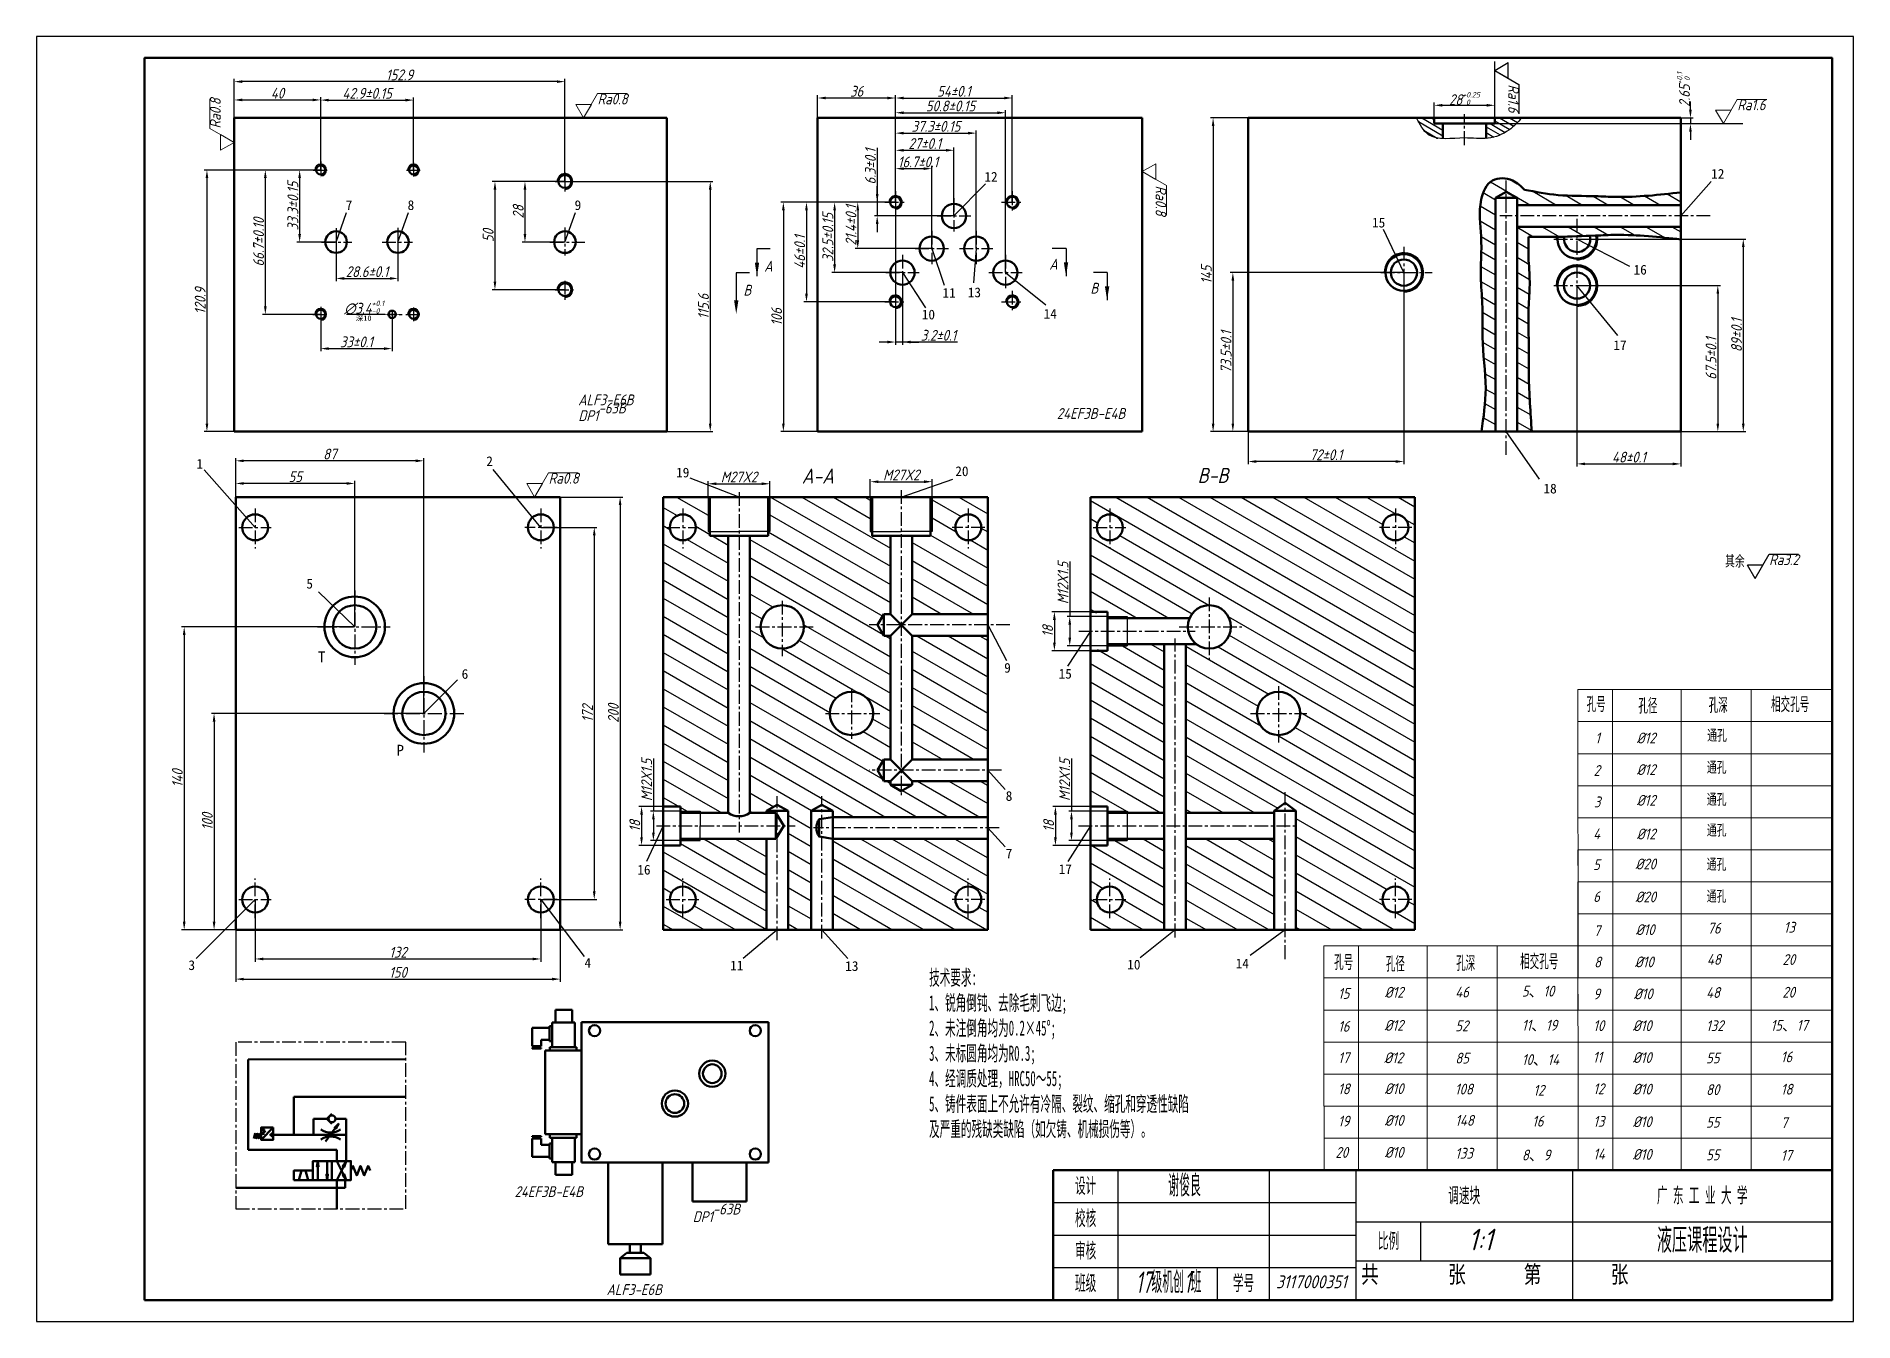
# Model space of a CAD drawing. Header units: millimetres. Extents: x 96 to 936, y 221 to 815.
import ezdxf

# ---------------------------------------------------------------- set-up
doc = ezdxf.new("R2010")
doc.units = ezdxf.units.MM
doc.header["$PDSIZE"] = -1
doc.linetypes.add('CENTER', pattern=[10.16, 6.35, -1.27, 1.27, -1.27])
doc.linetypes.add('DASHED', pattern=[19.05, 12.7, -6.35])
for name, color, linetype in [('中心线', 1, 'CENTER'), ('图框', 7, 'Continuous'), ('标注', 7, 'Continuous')]:
    doc.layers.add(name, color=color, linetype=linetype)
for name, color, linetype, lineweight in [('文字', 255, 'Continuous', 50), ('标题栏', 7, 'Continuous', 20), ('粗实线', 7, 'Continuous', 50), ('细实线', 7, 'Continuous', 30)]:
    doc.layers.add(name, color=color, linetype=linetype, lineweight=lineweight)
doc.styles.add('SLDTEXTSTYLE1', font='TXT', dxfattribs={"width": 0.75, "bigfont": 'bigfont'})
doc.styles.add('字母数字', font='gbeitc.shx', dxfattribs={"height": 5, "bigfont": '@extfont2.shx'})
doc.styles.add('数字小', font='gbeitc.shx', dxfattribs={"height": 3, "bigfont": '@extfont2.shx'})
doc.styles.add('文字', font='hyswlongfangsong.ttf', dxfattribs={"width": 0.7, "height": 5})
doc.styles.add('文字 表格', font='hyswlongfangsong.ttf', dxfattribs={"width": 0.7, "height": 7})
doc.styles.add('文字大', font='hyswlongfangsong.ttf', dxfattribs={"width": 0.7, "height": 7})
doc.dimstyles.new('GB', dxfattribs={"dimtxt": 5, "dimasz": 3.75, "dimexe": 1.25, "dimexo": 0, "dimtad": 1, "dimdsep": 46, "dimtxsty": '字母数字', "dimcen": 2.5, "dimadec": 0, "dimazin": 0, "dimtp": 0.15, "dimtfac": 0.5, "dimtmove": 1, "dimatfit": 3, "dimfxl": 1, "dimarcsym": 0})
pattern_1 = [(150, (0, 0), (-1.125, -1.948557), [])]

msp = doc.modelspace()

# ---------------------------------------------------------------- texts
at = {"layer": '图框', "insert": (708.681, 247.093), "char_height": 10.5, "attachment_point": 1, "style": 'SLDTEXTSTYLE1'}
msp.add_mtext('{\\fSimSun|b0|i0|c134|p2;\\H0.7619x;共\\Ftxt,bigfont|c134;      \\fSimSun|b0|i0|c134|p2;张\\Ftxt,bigfont|c134;     \\fSimSun|b0|i0|c134|p2;第\\Ftxt,bigfont|c134;      \\fSimSun|b0|i0|c134|p2;张\\Ftxt,bigfont|c134;\\H1.3125x; }', dxfattribs=at)
at = {"layer": '文字', "color": 0, "attachment_point": 5}
for s, insert, char_height, width, style in [('设计', (581.406, 283.713), 7, 30, '文字'), ('调速块', (756.406, 279.213), 7, 100, '文字'), ('广 东 工 业 大 学', (866.406, 279.213), 7, 120, '文字'), ('校核', (581.406, 268.713), 7, 30, '文字'), ('比例', (721.406, 258.213), 7, 30, '文字'), ('{\\Fgbeitc,@extfont2|c134;1:1}', (763.88, 259.147), 10, 30, '字母数字'), ('液压课程设计', (866.418, 258.609), 10, 120, '文字'), ('审核', (581.406, 253.713), 7, 30, '文字'), ('班级', (581.406, 238.713), 7, 30, '文字'), ('学号', (654.406, 238.713), 7, 24, '文字'), ('311{\\Fgbeitc,@extfont2|c134;7}000{\\Fgbeitc,@extfont2|c134;351}', (685.749, 239.628), 6, 9.44114, '数字小')]:
    msp.add_mtext(s, dxfattribs=dict(at, insert=insert, char_height=char_height, width=width, style=style))
at = {"layer": '标注', "attachment_point": 1}
for s, width, insert, char_height in [('12', 9.52867, (534.608, 752.573), 4.5), ('12', 9.52867, (870.53, 753.932), 4.5), ('7', 9.52867, (239.403, 739.454), 4.5), ('8', 9.52867, (268.003, 739.454), 4.5), ('9', 9.52867, (345.185, 739.454), 4.5), ('15', 9.52867, (713.775, 731.388), 4.5), ('16', 9.52867, (834.671, 709.628), 4.5), ('11', 9.52867, (515.219, 698.889), 4.5), ('13', 9.52867, (526.926, 699.148), 4.5), ('10', 9.52867, (505.666, 688.904), 4.5), ('14', 9.52867, (561.988, 689.241), 4.5), ('{\\fSimSun|b0|i0|c134|p2;深}10', 10.07652, (244.035, 686.244), 2.5), ('17', 9.52867, (825.326, 674.695), 4.5), ('1', 9.52867, (170.387, 619.909), 4.5), ('2', 9.52867, (304.372, 621.119), 4.5), ('19', 9.52867, (392.107, 615.885), 4.5), ('20', 9.52867, (521.157, 616.487), 4.5), ('18', 9.52867, (793.021, 608.479), 4.5), ('5', 9.52867, (221.212, 564.516), 4.5), ('T', 11.08978, (226.61, 530.933), 5), ('6', 9.52867, (292.977, 522.797), 4.5), ('9', 9.52867, (543.759, 525.625), 4.5), ('15', 9.52867, (568.916, 522.895), 4.5), ('P', 11.08978, (262.924, 487.815), 5), ('8', 9.52867, (544.457, 466.4), 4.5), ('7', 9.52867, (544.457, 439.8), 4.5), ('16', 9.52867, (374.182, 432.349), 4.5), ('17', 9.52867, (568.944, 432.587), 4.5), ('3', 9.52867, (166.695, 388.213), 4.5), ('4', 9.52867, (349.756, 389.253), 4.5), ('11', 9.52867, (417.093, 388.052), 4.5), ('13', 9.52867, (470.267, 387.816), 4.5), ('10', 9.52867, (600.629, 388.464), 4.5), ('14', 9.52867, (650.761, 389.004), 4.5)]:
    msp.add_mtext_dynamic_manual_height_columns(s, width=width, gutter_width=17.5, heights=[0], dxfattribs=dict(at, insert=insert, char_height=char_height))
at = {"layer": '标注', "style": '字母数字'}
for s, insert, char_height, attachment_point in [('{\\Fgbeitc,@extfont2|c134;A}', (432.834, 711.501), 5, 1), ('{\\Fgbeitc,@extfont2|c134;A}', (564.611, 712.417), 5, 1), ('{\\Fgbeitc,@extfont2|c134;B}', (423.24, 700.401), 5, 1), ('{\\Fgbeitc,@extfont2|c134;B}', (583.599, 701.317), 5, 1), ('{\\Fgbeitc,@extfont2|c134;A}-{\\Fgbeitc,@extfont2|c134;A}', (457.583, 615.519), 7, 2), ('{\\Fgbeitc,@extfont2|c134;B}-{\\Fgbeitc,@extfont2|c134;B}', (640.276, 615.79), 7, 2)]:
    msp.add_mtext(s, dxfattribs=dict(at, insert=insert, char_height=char_height, attachment_point=attachment_point))
at = {"layer": '标注', "attachment_point": 1}
for s, insert, char_height, width, style in [('A{\\Fgbeitc,@extfont2|c134;L}F{\\Fgbeitc,@extfont2|c134;3}-E6B', (346.843, 649.719), 5, 20.83911, '字母数字'), ('DP{\\A1;\\S^ 1;-63B}', (346.92, 642.422), 5, 20.83911, '字母数字'), ('{\\Fgbeitc,@extfont2|c134;2}4EF3{\\Fgbeitc,@extfont2|c134;B}-E{\\Fgbeitc,@extfont2|c134;4}B', (568.085, 643.424), 5, 20.83911, '字母数字'), ('其余', (876.941, 575.246), 5, 13.39108, '文字'), ('{\\Ftxt,gbcbig|c134;谢俊良}', (619.601, 289.076), 10, 41.67823, '文字'), ('{\\Fgbeitc,@extfont2|c134;2}4EF3{\\Fgbeitc,@extfont2|c134;B}-E{\\Fgbeitc,@extfont2|c134;4}B', (317.467, 283.797), 5, 20.83911, '字母数字'), ('DP{\\A1;\\S^ 1;-63B}', (399.796, 272.23), 5, 20.83911, '字母数字'), ('{\\Fgbeitc,@extfont2|c134;17\\Ftxt,gbcbig|c134;级机创\\Fgbeitc,@extfont2|c134;1\\Ftxt,gbcbig|c134;班}', (604.633, 244.431), 10, 47.61989, '文字'), ('A{\\Fgbeitc,@extfont2|c134;L}F{\\Fgbeitc,@extfont2|c134;3}-E6B', (359.957, 238.523), 5, 20.83911, '字母数字')]:
    msp.add_mtext(s, dxfattribs=dict(at, insert=insert, char_height=char_height, width=width, style=style))
at = {"layer": '标题栏', "char_height": 5, "width": 11.00523, "attachment_point": 1, "style": '字母数字'}
for insert, rotation in [((176.642, 772.644), 90), ((618.726, 746.267), 270)]:
    msp.add_mtext('Ra{\\Fgbeitc,@extfont2|c134;0.8}', dxfattribs=dict(at, insert=insert, rotation=rotation))
at = {"layer": '标题栏', "attachment_point": 1}
for s, insert, char_height, width, style in [('Ra{\\Fgbeitc,@extfont2|c134;0.8}', (355.793, 788.726), 5, 11.00523, '字母数字'), ('Ra{\\Fgbeitc,@extfont2|c134;1}.{\\Fgbeitc,@extfont2|c134;6}', (882.626, 786.076), 5, 11.00523, '字母数字'), ('Ra{\\Fgbeitc,@extfont2|c134;0.8}', (333.192, 613.493), 5, 11.00523, '字母数字'), ('{\\Ftxt,gbcbig|c134;孔号}', (812.967, 509.958), 7, 9.06201, '文字 表格'), ('{\\Ftxt,gbcbig|c134;孔径}', (836.888, 509.19), 7, 9.06201, '文字 表格'), ('{\\Ftxt,gbcbig|c134;孔深}', (869.399, 509.516), 7, 9.06201, '文字 表格'), ('{\\Ftxt,gbcbig|c134;相交孔号}', (898.209, 509.882), 7, 18.80835, '文字 表格'), ('1', (816.953, 493.489), 5, 6.95933, '字母数字'), ('{\\Fgbeitc,@extfont2|c134;%%C12}', (836.107, 493.436), 5, 6.4422, '字母数字'), ('通孔', (868.693, 494.721), 5, 15.47998, '文字'), ('{\\Fgbeitc,@extfont2|c134;%%C12}', (836.107, 478.844), 5, 6.4422, '字母数字'), ('通孔', (868.531, 479.971), 5, 15.47998, '文字'), ('2', (816.225, 478.441), 5, 6.95933, '字母数字'), ('3', (816.377, 463.902), 5, 6.95933, '字母数字'), ('{\\Fgbeitc,@extfont2|c134;%%C12}', (836.107, 464.641), 5, 6.4422, '字母数字'), ('通孔', (868.531, 465.134), 5, 15.47998, '文字'), ('4', (815.998, 449.152), 5, 6.95933, '字母数字'), ('{\\Fgbeitc,@extfont2|c134;%%C12}', (836.107, 449.076), 5, 6.4422, '字母数字'), ('通孔', (868.531, 450.904), 5, 15.47998, '文字'), ('{\\Fgbeitc,@extfont2|c134;5}', (815.971, 434.904), 5, 6.95933, '字母数字'), ('{\\Fgbeitc,@extfont2|c134;%%C20}', (835.507, 435.223), 5, 6.95933, '字母数字'), ('通孔', (868.482, 435.136), 5, 15.47998, '文字'), ('{\\Fgbeitc,@extfont2|c134;6}', (816.012, 420.152), 5, 6.95933, '字母数字'), ('{\\Fgbeitc,@extfont2|c134;%%C20}', (835.507, 419.995), 5, 6.95933, '字母数字'), ('通孔', (868.482, 420.395), 5, 15.47998, '文字'), ('{\\Fgbeitc,@extfont2|c134;7}', (816.275, 404.425), 5, 6.95933, '字母数字'), ('{\\Fgbeitc,@extfont2|c134;%%C10}', (835.642, 404.864), 5, 6.95933, '字母数字'), ('{\\Fgbeitc,@extfont2|c134;76}', (868.837, 405.556), 5, 15.47998, '字母数字'), ('{\\Ftxt,gbcbig|c134;孔号}', (696.238, 390.721), 7, 9.06201, '文字 表格'), ('{\\Ftxt,gbcbig|c134;孔径}', (720.158, 389.953), 7, 9.06201, '文字 表格'), ('{\\Ftxt,gbcbig|c134;孔深}', (752.67, 390.278), 7, 9.06201, '文字 表格'), ('{\\Ftxt,gbcbig|c134;相交孔号}', (782.231, 391.081), 7, 18.80835, '文字 表格'), ('{\\Fgbeitc,@extfont2|c134;8}', (816.426, 389.887), 5, 6.95933, '字母数字'), ('{\\Fgbeitc,@extfont2|c134;%%C10}', (835.224, 389.973), 5, 6.95933, '字母数字'), ('{\\Fgbeitc,@extfont2|c134;4}8', (868.581, 391.118), 5, 15.47998, '字母数字'), ('{\\Fgbeitc,@extfont2|c134;15}', (698.093, 375.38), 5, 6.95933, '字母数字'), ('{\\Fgbeitc,@extfont2|c134;%%C12}', (719.607, 375.934), 5, 6.95933, '字母数字'), ('{\\Fgbeitc,@extfont2|c134;46}', (752.26, 376.044), 5, 15.47998, '字母数字'), ('{\\Fgbeitc,@extfont2|c134;5\\fSimSun|b0|i0|c134|p2;、\\Fgbeitc,@extfont2|c134;10}', (783.044, 376.442), 5, 21.1065, '字母数字'), ('{\\Fgbeitc,@extfont2|c134;9}', (816.047, 375.136), 5, 6.95933, '字母数字'), ('{\\Fgbeitc,@extfont2|c134;%%C10}', (834.75, 375.189), 5, 6.95933, '字母数字'), ('{\\Fgbeitc,@extfont2|c134;48}', (868.196, 375.816), 5, 15.47998, '字母数字'), ('{\\Fgbeitc,@extfont2|c134;16}', (698.093, 360.184), 5, 6.95933, '字母数字'), ('{\\Fgbeitc,@extfont2|c134;%%C12}', (719.535, 360.661), 5, 6.95933, '字母数字'), ('{\\Fgbeitc,@extfont2|c134;52}', (752.26, 360.412), 5, 15.47998, '字母数字'), ('{\\Fgbeitc,@extfont2|c134;11\\fSimSun|b0|i0|c134|p2;、\\Fgbeitc,@extfont2|c134;19}', (783.044, 360.715), 5, 21.1065, '字母数字'), ('{\\Fgbeitc,@extfont2|c134;10}', (816.047, 360.526), 5, 6.95933, '字母数字'), ('{\\Fgbeitc,@extfont2|c134;%%C10}', (834.296, 360.497), 5, 6.95933, '字母数字'), ('{\\Fgbeitc,@extfont2|c134;132}', (868.196, 360.477), 5, 15.47998, '字母数字'), ('{\\Fgbeitc,@extfont2|c134;17}', (698.093, 345.651), 5, 6.95933, '字母数字'), ('{\\Fgbeitc,@extfont2|c134;%%C12}', (719.354, 345.645), 5, 6.95933, '字母数字'), ('{\\Fgbeitc,@extfont2|c134;85}', (752.26, 345.503), 5, 15.47998, '字母数字'), ('{\\Fgbeitc,@extfont2|c134;10\\fSimSun|b0|i0|c134|p2;、\\Fgbeitc,@extfont2|c134;14}', (783.044, 344.842), 5, 21.1065, '字母数字'), ('{\\Fgbeitc,@extfont2|c134;11}', (815.868, 345.93), 5, 6.95933, '字母数字'), ('{\\Fgbeitc,@extfont2|c134;%%C10}', (834.296, 345.759), 5, 6.95933, '字母数字'), ('{\\Fgbeitc,@extfont2|c134;55}', (868.196, 345.595), 5, 15.47998, '字母数字'), ('{\\Fgbeitc,@extfont2|c134;18}', (698.093, 331.303), 5, 6.95933, '字母数字'), ('{\\Fgbeitc,@extfont2|c134;%%C10}', (719.607, 331.349), 5, 6.95933, '字母数字'), ('{\\Fgbeitc,@extfont2|c134;108}', (752.109, 331.177), 5, 15.47998, '字母数字'), ('{\\Fgbeitc,@extfont2|c134;12}', (788.351, 330.653), 5, 21.1065, '字母数字'), ('{\\Fgbeitc,@extfont2|c134;12}', (816.047, 331.334), 5, 6.95933, '字母数字'), ('{\\Fgbeitc,@extfont2|c134;%%C10}', (834.296, 331.165), 5, 6.95933, '字母数字'), ('{\\Fgbeitc,@extfont2|c134;80}', (868.196, 330.942), 5, 15.47998, '字母数字'), ('{\\Fgbeitc,@extfont2|c134;19}', (698.093, 316.381), 5, 6.95933, '字母数字'), ('{\\Fgbeitc,@extfont2|c134;%%C10}', (719.607, 316.691), 5, 6.95933, '字母数字'), ('{\\Fgbeitc,@extfont2|c134;148}', (752.26, 316.731), 5, 15.47998, '字母数字'), ('{\\Fgbeitc,@extfont2|c134;16}', (787.814, 316.357), 5, 21.1065, '字母数字'), ('{\\Fgbeitc,@extfont2|c134;13}', (816.047, 316.254), 5, 6.95933, '字母数字'), ('{\\Fgbeitc,@extfont2|c134;%%C10}', (834.296, 316.084), 5, 6.95933, '字母数字'), ('{\\Fgbeitc,@extfont2|c134;55}', (868.196, 315.861), 5, 15.47998, '字母数字'), ('{\\Fgbeitc,@extfont2|c134;20}', (696.855, 301.913), 5, 6.95933, '字母数字'), ('{\\Fgbeitc,@extfont2|c134;%%C10}', (719.607, 301.978), 5, 6.95933, '字母数字'), ('{\\Fgbeitc,@extfont2|c134;133}', (752.26, 301.534), 5, 15.47998, '字母数字'), ('{\\Fgbeitc,@extfont2|c134;8\\fSimSun|b0|i0|c134|p2;、\\Fgbeitc,@extfont2|c134;9}', (783.044, 300.717), 5, 21.1065, '字母数字'), ('{\\Fgbeitc,@extfont2|c134;14}', (816.047, 301.178), 5, 6.95933, '字母数字'), ('{\\Fgbeitc,@extfont2|c134;%%C10}', (834.296, 301.009), 5, 6.95933, '字母数字'), ('{\\Fgbeitc,@extfont2|c134;55}', (868.196, 300.786), 5, 15.47998, '字母数字')]:
    msp.add_mtext(s, dxfattribs=dict(at, insert=insert, char_height=char_height, width=width, style=style))
at = {"layer": '标题栏', "char_height": 5, "attachment_point": 1, "style": '字母数字'}
for s, width, insert in [('{\\Fgbeitc,@extfont2|c134;13}', 14.84606, (904.117, 405.982)), ('{\\Fgbeitc,@extfont2|c134;20}', 30.73373, (903.523, 391.073)), ('{\\Fgbeitc,@extfont2|c134;20}', 30.73373, (903.447, 375.96)), ('{\\Fgbeitc,@extfont2|c134;15\\fSimSun|b0|i0|c134|p2;、\\Fgbeitc,@extfont2|c134;17}', 29.6265, (898.013, 360.637)), ('{\\Fgbeitc,@extfont2|c134;16}', 29.6265, (902.757, 346.076)), ('{\\Fgbeitc,@extfont2|c134;18}', 29.6265, (902.757, 331.136)), ('{\\Fgbeitc,@extfont2|c134;7}', 29.6265, (902.757, 315.644)), ('{\\Fgbeitc,@extfont2|c134;17}', 29.6265, (902.757, 300.569))]:
    msp.add_mtext_dynamic_manual_height_columns(s, width=width, gutter_width=35, heights=[0], dxfattribs=dict(at, insert=insert))
at = {"layer": '粗实线', "insert": (509.041, 383.762), "char_height": 7, "attachment_point": 1, "style": '文字大'}
msp.add_mtext_dynamic_manual_height_columns('技术要求:\\P1、锐角倒钝、去除毛刺飞边;\\P2、未注倒角均为0.2×45°;\\P3、未标圆角均为R0.3;\\P4、经调质处理，HRC50～55;\\P5、铸件表面上不允许有冷隔、裂纹、缩孔和穿透性缺陷\\P及严重的残缺类缺陷（如欠铸、机械损伤等）。', width=142.41397, gutter_width=15, heights=[0], dxfattribs=at)
at = {"layer": '细实线', "insert": (781.706, 793.018), "char_height": 5, "width": 11.00523, "attachment_point": 1, "rotation": 270, "style": '字母数字'}
msp.add_mtext('Ra{\\Fgbeitc,@extfont2|c134;1}.{\\Fgbeitc,@extfont2|c134;6}', dxfattribs=at)
at = {"layer": '细实线', "insert": (897.331, 575.832), "char_height": 5, "width": 11.00523, "attachment_point": 1, "style": '字母数字'}
msp.add_mtext('Ra3.2', dxfattribs=at)

# ---------------------------------------------------------------- blocks, each defined once
blk = doc.blocks.new('*D28')
at = {"layer": 'Defpoints', "color": 0, "transparency": 16777216}
for p in [(275.55, 502.3), (178.54, 402.3), (188.55, 402.3)]:
    blk.add_point(p, dxfattribs=at)
at = {"layer": '标注', "color": 0, "lineweight": -2, "transparency": 16777216}
for p, q in [((275.55, 502.3), (177.29, 502.3)), ((178.54, 498.55), (178.54, 406.05)), ((188.55, 402.3), (177.29, 402.3))]:
    blk.add_line(p, q, dxfattribs=at)
at = {"layer": '标注', "color": 0, "transparency": 16777216}
for points in [[(177.92, 498.55), (179.17, 498.55), (178.54, 502.3)], [(177.92, 406.05), (179.17, 406.05), (178.54, 402.3)]]:
    blk.add_solid(points, dxfattribs=at)
at = {"layer": '标注', "color": 0, "transparency": 16777216, "insert": (175.42, 452.3), "char_height": 5, "attachment_point": 5, "rotation": 90, "style": '字母数字'}
blk.add_mtext('100', dxfattribs=at)
blk = doc.blocks.new('*D29')
at = {"layer": 'Defpoints', "color": 0, "transparency": 16777216}
for p in [(243.55, 542.3), (164.73, 402.3), (243.55, 402.3)]:
    blk.add_point(p, dxfattribs=at)
at = {"layer": '标注', "color": 0, "lineweight": -2, "transparency": 16777216}
for p, q in [((243.55, 542.3), (163.48, 542.3)), ((164.73, 538.55), (164.73, 406.05)), ((243.55, 402.3), (163.48, 402.3))]:
    blk.add_line(p, q, dxfattribs=at)
at = {"layer": '标注', "color": 0, "transparency": 16777216}
for points in [[(164.11, 538.55), (165.36, 538.55), (164.73, 542.3)], [(164.11, 406.05), (165.36, 406.05), (164.73, 402.3)]]:
    blk.add_solid(points, dxfattribs=at)
at = {"layer": '标注', "color": 0, "transparency": 16777216, "insert": (161.61, 472.3), "char_height": 5, "attachment_point": 5, "rotation": 90, "style": '字母数字'}
blk.add_mtext('140', dxfattribs=at)
blk = doc.blocks.new('*D30')
at = {"layer": 'Defpoints', "color": 0, "transparency": 16777216}
for p in [(188.55, 608.59), (188.55, 542.3), (243.55, 542.3)]:
    blk.add_point(p, dxfattribs=at)
at = {"layer": '标注', "color": 0, "lineweight": -2, "transparency": 16777216}
for p, q in [((188.55, 542.3), (188.55, 609.84)), ((239.8, 608.59), (192.3, 608.59)), ((243.55, 542.3), (243.55, 609.84))]:
    blk.add_line(p, q, dxfattribs=at)
at = {"layer": '标注', "color": 0, "transparency": 16777216}
for points in [[(192.3, 609.22), (192.3, 607.97), (188.55, 608.59)], [(239.8, 609.22), (239.8, 607.97), (243.55, 608.59)]]:
    blk.add_solid(points, dxfattribs=at)
at = {"layer": '标注', "color": 0, "transparency": 16777216, "insert": (216.05, 611.72), "char_height": 5, "attachment_point": 5, "style": '字母数字'}
blk.add_mtext('55', dxfattribs=at)
blk = doc.blocks.new('*D31')
at = {"layer": 'Defpoints', "color": 0, "transparency": 16777216}
for p in [(188.55, 619.05), (188.55, 502.3), (275.55, 502.3)]:
    blk.add_point(p, dxfattribs=at)
at = {"layer": '标注', "color": 0, "lineweight": -2, "transparency": 16777216}
for p, q in [((188.55, 502.3), (188.55, 620.3)), ((271.8, 619.05), (192.3, 619.05)), ((275.55, 502.3), (275.55, 620.3))]:
    blk.add_line(p, q, dxfattribs=at)
at = {"layer": '标注', "color": 0, "transparency": 16777216}
for points in [[(192.3, 619.67), (192.3, 618.42), (188.55, 619.05)], [(271.8, 619.67), (271.8, 618.42), (275.55, 619.05)]]:
    blk.add_solid(points, dxfattribs=at)
at = {"layer": '标注', "color": 0, "transparency": 16777216, "insert": (232.05, 622.17), "char_height": 5, "attachment_point": 5, "style": '字母数字'}
blk.add_mtext('87', dxfattribs=at)
blk = doc.blocks.new('*D32')
at = {"layer": 'Defpoints', "color": 0, "transparency": 16777216}
for p in [(329.55, 588.3), (329.55, 416.3), (354.28, 416.3)]:
    blk.add_point(p, dxfattribs=at)
at = {"layer": '标注', "color": 0, "lineweight": -2, "transparency": 16777216}
for p, q in [((329.55, 588.3), (355.53, 588.3)), ((354.28, 584.55), (354.28, 420.05)), ((329.55, 416.3), (355.53, 416.3))]:
    blk.add_line(p, q, dxfattribs=at)
at = {"layer": '标注', "color": 0, "transparency": 16777216}
for points in [[(353.66, 584.55), (354.91, 584.55), (354.28, 588.3)], [(353.66, 420.05), (354.91, 420.05), (354.28, 416.3)]]:
    blk.add_solid(points, dxfattribs=at)
at = {"layer": '标注', "color": 0, "transparency": 16777216, "insert": (351.16, 502.3), "char_height": 5, "attachment_point": 5, "rotation": 90, "style": '字母数字'}
blk.add_mtext('172', dxfattribs=at)
blk = doc.blocks.new('*D33')
at = {"layer": 'Defpoints', "color": 0, "transparency": 16777216}
for p in [(197.55, 416.3), (329.55, 416.3), (329.55, 388.82)]:
    blk.add_point(p, dxfattribs=at)
at = {"layer": '标注', "color": 0, "lineweight": -2, "transparency": 16777216}
for p, q in [((197.55, 416.3), (197.55, 387.57)), ((329.55, 416.3), (329.55, 387.57)), ((201.3, 388.82), (325.8, 388.82))]:
    blk.add_line(p, q, dxfattribs=at)
at = {"layer": '标注', "color": 0, "transparency": 16777216}
for points in [[(201.3, 389.44), (201.3, 388.19), (197.55, 388.82)], [(325.8, 389.44), (325.8, 388.19), (329.55, 388.82)]]:
    blk.add_solid(points, dxfattribs=at)
at = {"layer": '标注', "color": 0, "transparency": 16777216, "insert": (263.55, 391.94), "char_height": 5, "attachment_point": 5, "style": '字母数字'}
blk.add_mtext('132', dxfattribs=at)
blk = doc.blocks.new('*D34')
at = {"layer": 'Defpoints', "color": 0, "transparency": 16777216}
for p in [(188.55, 402.3), (338.55, 402.3), (338.55, 379.52)]:
    blk.add_point(p, dxfattribs=at)
at = {"layer": '标注', "color": 0, "lineweight": -2, "transparency": 16777216}
for p, q in [((188.55, 402.3), (188.55, 378.27)), ((338.55, 402.3), (338.55, 378.27)), ((192.3, 379.52), (334.8, 379.52))]:
    blk.add_line(p, q, dxfattribs=at)
at = {"layer": '标注', "color": 0, "transparency": 16777216}
for points in [[(192.3, 380.14), (192.3, 378.89), (188.55, 379.52)], [(334.8, 380.14), (334.8, 378.89), (338.55, 379.52)]]:
    blk.add_solid(points, dxfattribs=at)
at = {"layer": '标注', "color": 0, "transparency": 16777216, "insert": (263.55, 382.64), "char_height": 5, "attachment_point": 5, "style": '字母数字'}
blk.add_mtext('150', dxfattribs=at)
blk = doc.blocks.new('*D35')
at = {"layer": 'Defpoints', "color": 0, "transparency": 16777216}
for p in [(338.55, 602.3), (338.55, 402.3), (366.23, 402.3)]:
    blk.add_point(p, dxfattribs=at)
at = {"layer": '标注', "color": 0, "lineweight": -2, "transparency": 16777216}
for p, q in [((338.55, 602.3), (367.48, 602.3)), ((366.23, 598.55), (366.23, 406.05)), ((338.55, 402.3), (367.48, 402.3))]:
    blk.add_line(p, q, dxfattribs=at)
at = {"layer": '标注', "color": 0, "transparency": 16777216}
for points in [[(365.61, 598.55), (366.86, 598.55), (366.23, 602.3)], [(365.61, 406.05), (366.86, 406.05), (366.23, 402.3)]]:
    blk.add_solid(points, dxfattribs=at)
at = {"layer": '标注', "color": 0, "transparency": 16777216, "insert": (363.11, 502.3), "char_height": 5, "attachment_point": 5, "rotation": 90, "style": '字母数字'}
blk.add_mtext('200', dxfattribs=at)
blk = doc.blocks.new('*D36')
at = {"layer": 'Defpoints', "color": 0, "transparency": 16777216}
for p in [(656.52, 777.54), (640.32, 632.54), (656.52, 632.54)]:
    blk.add_point(p, dxfattribs=at)
at = {"layer": '标注', "color": 0, "lineweight": -2, "transparency": 16777216}
for p, q in [((656.52, 777.54), (639.07, 777.54)), ((640.32, 773.79), (640.32, 636.29)), ((656.52, 632.54), (639.07, 632.54))]:
    blk.add_line(p, q, dxfattribs=at)
at = {"layer": '标注', "color": 0, "transparency": 16777216}
for points in [[(639.7, 773.79), (640.95, 773.79), (640.32, 777.54)], [(639.7, 636.29), (640.95, 636.29), (640.32, 632.54)]]:
    blk.add_solid(points, dxfattribs=at)
at = {"layer": '标注', "color": 0, "transparency": 16777216, "insert": (637.2, 705.04), "char_height": 5, "attachment_point": 5, "rotation": 90, "style": '字母数字'}
blk.add_mtext('145', dxfattribs=at)
blk = doc.blocks.new('*D37')
at = {"layer": 'Defpoints', "color": 0, "transparency": 16777216}
for p in [(227.83, 753.44), (175.24, 632.54), (227.83, 632.54)]:
    blk.add_point(p, dxfattribs=at)
at = {"layer": '标注', "color": 0, "lineweight": -2, "transparency": 16777216}
for p, q in [((227.83, 753.44), (173.99, 753.44)), ((175.24, 749.69), (175.24, 636.29)), ((227.83, 632.54), (173.99, 632.54))]:
    blk.add_line(p, q, dxfattribs=at)
at = {"layer": '标注', "color": 0, "transparency": 16777216}
for points in [[(174.62, 749.69), (175.87, 749.69), (175.24, 753.44)], [(174.62, 636.29), (175.87, 636.29), (175.24, 632.54)]]:
    blk.add_solid(points, dxfattribs=at)
at = {"layer": '标注', "color": 0, "transparency": 16777216, "insert": (172.12, 692.99), "char_height": 5, "attachment_point": 5, "rotation": 90, "style": '字母数字'}
blk.add_mtext('120.9', dxfattribs=at)
blk = doc.blocks.new('*D38')
at = {"layer": 'Defpoints', "color": 0, "transparency": 16777216}
for p in [(270.75, 785.75), (227.83, 753.44), (270.75, 753.44)]:
    blk.add_point(p, dxfattribs=at)
at = {"layer": '标注', "color": 0, "lineweight": -2, "transparency": 16777216}
for p, q in [((227.83, 753.44), (227.83, 787)), ((231.58, 785.75), (267, 785.75)), ((270.75, 753.44), (270.75, 787))]:
    blk.add_line(p, q, dxfattribs=at)
at = {"layer": '标注', "color": 0, "transparency": 16777216}
for points in [[(231.58, 786.37), (231.58, 785.12), (227.83, 785.75)], [(267, 786.37), (267, 785.12), (270.75, 785.75)]]:
    blk.add_solid(points, dxfattribs=at)
at = {"layer": '标注', "color": 0, "transparency": 16777216, "insert": (249.29, 788.87), "char_height": 5, "attachment_point": 5, "style": '字母数字'}
blk.add_mtext('42.9±0.15', dxfattribs=at)
blk = doc.blocks.new('*D39')
at = {"layer": 'Defpoints', "color": 0, "transparency": 16777216}
for p in [(227.83, 753.44), (202.24, 686.74), (227.85, 686.74)]:
    blk.add_point(p, dxfattribs=at)
at = {"layer": '标注', "color": 0, "lineweight": -2, "transparency": 16777216}
for p, q in [((227.83, 753.44), (200.99, 753.44)), ((202.24, 749.69), (202.24, 690.49)), ((227.85, 686.74), (200.99, 686.74))]:
    blk.add_line(p, q, dxfattribs=at)
at = {"layer": '标注', "color": 0, "transparency": 16777216}
for points in [[(201.61, 749.69), (202.86, 749.69), (202.24, 753.44)], [(201.61, 690.49), (202.86, 690.49), (202.24, 686.74)]]:
    blk.add_solid(points, dxfattribs=at)
at = {"layer": '标注', "color": 0, "transparency": 16777216, "insert": (199.11, 720.09), "char_height": 5, "attachment_point": 5, "rotation": 90, "style": '字母数字'}
blk.add_mtext('66.7±0.10', dxfattribs=at)
blk = doc.blocks.new('*D40')
at = {"layer": 'Defpoints', "color": 0, "transparency": 16777216}
for p in [(227.83, 753.44), (218.1, 720.14), (234.93, 720.14)]:
    blk.add_point(p, dxfattribs=at)
at = {"layer": '标注', "color": 0, "lineweight": -2, "transparency": 16777216}
for p, q in [((227.83, 753.44), (216.85, 753.44)), ((218.1, 749.69), (218.1, 723.89)), ((234.93, 720.14), (216.85, 720.14))]:
    blk.add_line(p, q, dxfattribs=at)
at = {"layer": '标注', "color": 0, "transparency": 16777216}
for points in [[(217.47, 749.69), (218.72, 749.69), (218.1, 753.44)], [(217.47, 723.89), (218.72, 723.89), (218.1, 720.14)]]:
    blk.add_solid(points, dxfattribs=at)
at = {"layer": '标注', "color": 0, "transparency": 16777216, "insert": (214.97, 736.79), "char_height": 5, "attachment_point": 5, "rotation": 90, "style": '字母数字'}
blk.add_mtext('33.3±0.15', dxfattribs=at)
blk = doc.blocks.new('*D41')
at = {"layer": 'Defpoints', "color": 0, "transparency": 16777216}
for p in [(234.95, 720.14), (263.55, 720.14), (263.55, 703.33)]:
    blk.add_point(p, dxfattribs=at)
at = {"layer": '标注', "color": 0, "lineweight": -2, "transparency": 16777216}
for p, q in [((234.95, 720.14), (234.95, 702.08)), ((263.55, 720.14), (263.55, 702.08)), ((238.7, 703.33), (259.8, 703.33))]:
    blk.add_line(p, q, dxfattribs=at)
at = {"layer": '标注', "color": 0, "transparency": 16777216}
for points in [[(238.7, 703.96), (238.7, 702.71), (234.95, 703.33)], [(259.8, 703.96), (259.8, 702.71), (263.55, 703.33)]]:
    blk.add_solid(points, dxfattribs=at)
at = {"layer": '标注', "color": 0, "transparency": 16777216, "insert": (249.25, 706.46), "char_height": 5, "attachment_point": 5, "style": '字母数字'}
blk.add_mtext('28.6±0.1', dxfattribs=at)
blk = doc.blocks.new('*D42')
at = {"layer": 'Defpoints', "color": 0, "transparency": 16777216}
for p in [(227.83, 686.74), (260.83, 686.74), (260.83, 670.9)]:
    blk.add_point(p, dxfattribs=at)
at = {"layer": '标注', "color": 0, "lineweight": -2, "transparency": 16777216}
for p, q in [((227.83, 686.74), (227.83, 669.65)), ((260.83, 686.74), (260.83, 669.65)), ((231.58, 670.9), (257.08, 670.9))]:
    blk.add_line(p, q, dxfattribs=at)
at = {"layer": '标注', "color": 0, "transparency": 16777216}
for points in [[(231.58, 671.52), (231.58, 670.27), (227.83, 670.9)], [(257.08, 671.52), (257.08, 670.27), (260.83, 670.9)]]:
    blk.add_solid(points, dxfattribs=at)
at = {"layer": '标注', "color": 0, "transparency": 16777216, "insert": (244.33, 674.02), "char_height": 5, "attachment_point": 5, "style": '字母数字'}
blk.add_mtext('33±0.1', dxfattribs=at)
blk = doc.blocks.new('*D43')
at = {"layer": 'Defpoints', "color": 0, "transparency": 16777216}
for p in [(493.54, 738.54), (441.69, 632.54), (493.54, 632.54)]:
    blk.add_point(p, dxfattribs=at)
at = {"layer": '标注', "color": 0, "lineweight": -2, "transparency": 16777216}
for p, q in [((493.54, 738.54), (440.44, 738.54)), ((441.69, 734.79), (441.69, 636.29)), ((493.54, 632.54), (440.44, 632.54))]:
    blk.add_line(p, q, dxfattribs=at)
at = {"layer": '标注', "color": 0, "transparency": 16777216}
for points in [[(441.06, 734.79), (442.31, 734.79), (441.69, 738.54)], [(441.06, 636.29), (442.31, 636.29), (441.69, 632.54)]]:
    blk.add_solid(points, dxfattribs=at)
at = {"layer": '标注', "color": 0, "transparency": 16777216, "insert": (438.56, 685.54), "char_height": 5, "attachment_point": 5, "rotation": 90, "style": '字母数字'}
blk.add_mtext('106', dxfattribs=at)
blk = doc.blocks.new('*D44')
at = {"layer": 'Defpoints', "color": 0, "transparency": 16777216}
for p in [(457.54, 786.72), (457.54, 738.54), (493.54, 738.54)]:
    blk.add_point(p, dxfattribs=at)
at = {"layer": '标注', "color": 0, "lineweight": -2, "transparency": 16777216}
for p, q in [((457.54, 738.54), (457.54, 787.97)), ((489.79, 786.72), (461.29, 786.72)), ((493.54, 738.54), (493.54, 787.97))]:
    blk.add_line(p, q, dxfattribs=at)
at = {"layer": '标注', "color": 0, "transparency": 16777216}
for points in [[(461.29, 787.34), (461.29, 786.09), (457.54, 786.72)], [(489.79, 787.34), (489.79, 786.09), (493.54, 786.72)]]:
    blk.add_solid(points, dxfattribs=at)
at = {"layer": '标注', "color": 0, "transparency": 16777216, "insert": (475.54, 789.84), "char_height": 5, "attachment_point": 5, "style": '字母数字'}
blk.add_mtext('36', dxfattribs=at)
blk = doc.blocks.new('*D45')
at = {"layer": 'Defpoints', "color": 0, "transparency": 16777216}
for p in [(547.51, 786.72), (493.54, 738.54), (547.51, 738.54)]:
    blk.add_point(p, dxfattribs=at)
at = {"layer": '标注', "color": 0, "lineweight": -2, "transparency": 16777216}
for p, q in [((493.54, 738.54), (493.54, 787.97)), ((497.29, 786.72), (543.76, 786.72)), ((547.51, 738.54), (547.51, 787.97))]:
    blk.add_line(p, q, dxfattribs=at)
at = {"layer": '标注', "color": 0, "transparency": 16777216}
for points in [[(497.29, 787.34), (497.29, 786.09), (493.54, 786.72)], [(543.76, 787.34), (543.76, 786.09), (547.51, 786.72)]]:
    blk.add_solid(points, dxfattribs=at)
at = {"layer": '标注', "color": 0, "transparency": 16777216, "insert": (520.52, 789.84), "char_height": 5, "attachment_point": 5, "style": '字母数字'}
blk.add_mtext('54±0.1', dxfattribs=at)
blk = doc.blocks.new('*D46')
at = {"layer": 'Defpoints', "color": 0, "transparency": 16777216}
for p in [(493.54, 738.54), (452.37, 692.54), (493.54, 692.54)]:
    blk.add_point(p, dxfattribs=at)
at = {"layer": '标注', "color": 0, "lineweight": -2, "transparency": 16777216}
for p, q in [((493.54, 738.54), (451.12, 738.54)), ((452.37, 734.79), (452.37, 696.29)), ((493.54, 692.54), (451.12, 692.54))]:
    blk.add_line(p, q, dxfattribs=at)
at = {"layer": '标注', "color": 0, "transparency": 16777216}
for points in [[(451.74, 734.79), (452.99, 734.79), (452.37, 738.54)], [(451.74, 696.29), (452.99, 696.29), (452.37, 692.54)]]:
    blk.add_solid(points, dxfattribs=at)
at = {"layer": '标注', "color": 0, "transparency": 16777216, "insert": (449.24, 715.54), "char_height": 5, "attachment_point": 5, "rotation": 90, "style": '字母数字'}
blk.add_mtext('46±0.1', dxfattribs=at)
blk = doc.blocks.new('*D47')
at = {"layer": 'Defpoints', "color": 0, "transparency": 16777216}
for p in [(493.54, 738.54), (496.74, 706.04), (493.54, 673.95)]:
    blk.add_point(p, dxfattribs=at)
at = {"layer": '标注', "color": 0, "lineweight": -2, "transparency": 16777216}
for p, q in [((493.54, 738.54), (493.54, 672.7)), ((496.74, 706.04), (496.74, 672.7)), ((489.79, 673.95), (486.04, 673.95)), ((496.74, 673.95), (493.54, 673.95)), ((496.74, 673.95), (493.54, 673.95)), ((522.19, 673.95), (496.74, 673.95)), ((500.49, 673.95), (504.24, 673.95))]:
    blk.add_line(p, q, dxfattribs=at)
at = {"layer": '标注', "color": 0, "transparency": 16777216}
for points in [[(489.79, 674.57), (489.79, 673.32), (493.54, 673.95)], [(500.49, 674.57), (500.49, 673.32), (496.74, 673.95)]]:
    blk.add_solid(points, dxfattribs=at)
at = {"layer": '标注', "color": 0, "transparency": 16777216, "insert": (513.39, 677.07), "char_height": 5, "attachment_point": 5, "style": '字母数字'}
blk.add_mtext('3.2±0.1', dxfattribs=at)
blk = doc.blocks.new('*D48')
at = {"layer": 'Defpoints', "color": 0, "transparency": 16777216}
for p in [(510.24, 754.07), (493.54, 738.54), (510.24, 717.14)]:
    blk.add_point(p, dxfattribs=at)
at = {"layer": '标注', "color": 0, "lineweight": -2, "transparency": 16777216}
for p, q in [((493.54, 738.54), (493.54, 755.32)), ((497.29, 754.07), (506.49, 754.07)), ((510.24, 717.14), (510.24, 755.32))]:
    blk.add_line(p, q, dxfattribs=at)
at = {"layer": '标注', "color": 0, "transparency": 16777216}
for points in [[(497.29, 754.69), (497.29, 753.44), (493.54, 754.07)], [(506.49, 754.69), (506.49, 753.44), (510.24, 754.07)]]:
    blk.add_solid(points, dxfattribs=at)
at = {"layer": '标注', "color": 0, "transparency": 16777216, "insert": (503.92, 757.19), "char_height": 5, "attachment_point": 5, "style": '字母数字'}
blk.add_mtext('16.7±0.1', dxfattribs=at)
blk = doc.blocks.new('*D49')
at = {"layer": 'Defpoints', "color": 0, "transparency": 16777216}
for p in [(520.54, 762.56), (493.54, 738.54), (520.54, 732.24)]:
    blk.add_point(p, dxfattribs=at)
at = {"layer": '标注', "color": 0, "lineweight": -2, "transparency": 16777216}
for p, q in [((493.54, 738.54), (493.54, 763.81)), ((497.29, 762.56), (516.79, 762.56)), ((520.54, 732.24), (520.54, 763.81))]:
    blk.add_line(p, q, dxfattribs=at)
at = {"layer": '标注', "color": 0, "transparency": 16777216}
for points in [[(497.29, 763.18), (497.29, 761.93), (493.54, 762.56)], [(516.79, 763.18), (516.79, 761.93), (520.54, 762.56)]]:
    blk.add_solid(points, dxfattribs=at)
at = {"layer": '标注', "color": 0, "transparency": 16777216, "insert": (507.04, 765.68), "char_height": 5, "attachment_point": 5, "style": '字母数字'}
blk.add_mtext('27±0.1', dxfattribs=at)
blk = doc.blocks.new('*D50')
at = {"layer": 'Defpoints', "color": 0, "transparency": 16777216}
for p in [(530.84, 770.48), (493.54, 738.54), (530.84, 717.14)]:
    blk.add_point(p, dxfattribs=at)
at = {"layer": '标注', "color": 0, "lineweight": -2, "transparency": 16777216}
for p, q in [((493.54, 738.54), (493.54, 771.73)), ((497.29, 770.48), (527.09, 770.48)), ((530.84, 717.14), (530.84, 771.73))]:
    blk.add_line(p, q, dxfattribs=at)
at = {"layer": '标注', "color": 0, "transparency": 16777216}
for points in [[(497.29, 771.11), (497.29, 769.86), (493.54, 770.48)], [(527.09, 771.11), (527.09, 769.86), (530.84, 770.48)]]:
    blk.add_solid(points, dxfattribs=at)
at = {"layer": '标注', "color": 0, "transparency": 16777216, "insert": (512.19, 773.61), "char_height": 5, "attachment_point": 5, "style": '字母数字'}
blk.add_mtext('37.3±0.15', dxfattribs=at)
blk = doc.blocks.new('*D51')
at = {"layer": 'Defpoints', "color": 0, "transparency": 16777216}
for p in [(544.34, 779.91), (493.54, 738.54), (544.34, 706.04)]:
    blk.add_point(p, dxfattribs=at)
at = {"layer": '标注', "color": 0, "lineweight": -2, "transparency": 16777216}
for p, q in [((493.54, 738.54), (493.54, 781.16)), ((497.29, 779.91), (540.59, 779.91)), ((544.34, 706.04), (544.34, 781.16))]:
    blk.add_line(p, q, dxfattribs=at)
at = {"layer": '标注', "color": 0, "transparency": 16777216}
for points in [[(497.29, 780.54), (497.29, 779.29), (493.54, 779.91)], [(540.59, 780.54), (540.59, 779.29), (544.34, 779.91)]]:
    blk.add_solid(points, dxfattribs=at)
at = {"layer": '标注', "color": 0, "transparency": 16777216, "insert": (518.94, 783.04), "char_height": 5, "attachment_point": 5, "style": '字母数字'}
blk.add_mtext('50.8±0.15', dxfattribs=at)
blk = doc.blocks.new('*D52')
at = {"layer": 'Defpoints', "color": 0, "transparency": 16777216}
for p in [(485.06, 732.24), (493.54, 738.54), (520.54, 732.24)]:
    blk.add_point(p, dxfattribs=at)
at = {"layer": '标注', "color": 0, "lineweight": -2, "transparency": 16777216}
for p, q in [((485.06, 763.72), (485.06, 738.54)), ((485.06, 742.29), (485.06, 746.04)), ((493.54, 738.54), (483.81, 738.54)), ((520.54, 732.24), (483.81, 732.24)), ((485.06, 738.54), (485.06, 732.24)), ((485.06, 738.54), (485.06, 732.24)), ((485.06, 728.49), (485.06, 724.74))]:
    blk.add_line(p, q, dxfattribs=at)
at = {"layer": '标注', "color": 0, "transparency": 16777216}
for points in [[(484.43, 742.29), (485.68, 742.29), (485.06, 738.54)], [(484.43, 728.49), (485.68, 728.49), (485.06, 732.24)]]:
    blk.add_solid(points, dxfattribs=at)
at = {"layer": '标注', "color": 0, "transparency": 16777216, "insert": (481.93, 755.02), "char_height": 5, "attachment_point": 5, "rotation": 90, "style": '字母数字'}
blk.add_mtext('6.3±0.1', dxfattribs=at)
blk = doc.blocks.new('*D53')
at = {"layer": 'Defpoints', "color": 0, "transparency": 16777216}
for p in [(493.54, 738.54), (476.07, 717.14), (510.24, 717.14)]:
    blk.add_point(p, dxfattribs=at)
at = {"layer": '标注', "color": 0, "lineweight": -2, "transparency": 16777216}
for p, q in [((493.54, 738.54), (474.82, 738.54)), ((476.07, 734.79), (476.07, 720.89)), ((510.24, 717.14), (474.82, 717.14))]:
    blk.add_line(p, q, dxfattribs=at)
at = {"layer": '标注', "color": 0, "transparency": 16777216}
for points in [[(475.45, 734.79), (476.7, 734.79), (476.07, 738.54)], [(475.45, 720.89), (476.7, 720.89), (476.07, 717.14)]]:
    blk.add_solid(points, dxfattribs=at)
at = {"layer": '标注', "color": 0, "transparency": 16777216, "insert": (472.95, 727.84), "char_height": 5, "attachment_point": 5, "rotation": 90, "style": '字母数字'}
blk.add_mtext('21.4±0.1', dxfattribs=at)
blk = doc.blocks.new('*D54')
at = {"layer": 'Defpoints', "color": 0, "transparency": 16777216}
for p in [(493.54, 738.54), (465.38, 706.04), (496.74, 706.04)]:
    blk.add_point(p, dxfattribs=at)
at = {"layer": '标注', "color": 0, "lineweight": -2, "transparency": 16777216}
for p, q in [((493.54, 738.54), (464.13, 738.54)), ((465.38, 734.79), (465.38, 709.79)), ((496.74, 706.04), (464.13, 706.04))]:
    blk.add_line(p, q, dxfattribs=at)
at = {"layer": '标注', "color": 0, "transparency": 16777216}
for points in [[(464.75, 734.79), (466, 734.79), (465.38, 738.54)], [(464.75, 709.79), (466, 709.79), (465.38, 706.04)]]:
    blk.add_solid(points, dxfattribs=at)
at = {"layer": '标注', "color": 0, "transparency": 16777216, "insert": (462.25, 722.29), "char_height": 5, "attachment_point": 5, "rotation": 90, "style": '字母数字'}
blk.add_mtext('32.5±0.15', dxfattribs=at)
blk = doc.blocks.new('*D55')
at = {"layer": 'Defpoints', "color": 0, "transparency": 16777216}
for p in [(728.52, 706.04), (649.45, 632.54), (728.52, 632.54)]:
    blk.add_point(p, dxfattribs=at)
at = {"layer": '标注', "color": 0, "lineweight": -2, "transparency": 16777216}
for p, q in [((728.52, 706.04), (648.2, 706.04)), ((649.45, 702.29), (649.45, 636.29)), ((728.52, 632.54), (648.2, 632.54))]:
    blk.add_line(p, q, dxfattribs=at)
at = {"layer": '标注', "color": 0, "transparency": 16777216}
for points in [[(648.83, 702.29), (650.08, 702.29), (649.45, 706.04)], [(648.83, 636.29), (650.08, 636.29), (649.45, 632.54)]]:
    blk.add_solid(points, dxfattribs=at)
at = {"layer": '标注', "color": 0, "transparency": 16777216, "insert": (646.33, 669.29), "char_height": 5, "attachment_point": 5, "rotation": 90, "style": '字母数字'}
blk.add_mtext('73.5±0.1', dxfattribs=at)
blk = doc.blocks.new('*D56')
at = {"layer": 'Defpoints', "color": 0, "transparency": 16777216}
for p in [(808.52, 700.04), (808.52, 632.54), (873.61, 632.54)]:
    blk.add_point(p, dxfattribs=at)
at = {"layer": '标注', "color": 0, "lineweight": -2, "transparency": 16777216}
for p, q in [((808.52, 700.04), (874.86, 700.04)), ((873.61, 696.29), (873.61, 636.29)), ((808.52, 632.54), (874.86, 632.54))]:
    blk.add_line(p, q, dxfattribs=at)
at = {"layer": '标注', "color": 0, "transparency": 16777216}
for points in [[(872.99, 696.29), (874.24, 696.29), (873.61, 700.04)], [(872.99, 636.29), (874.24, 636.29), (873.61, 632.54)]]:
    blk.add_solid(points, dxfattribs=at)
at = {"layer": '标注', "color": 0, "transparency": 16777216, "insert": (870.49, 666.29), "char_height": 5, "attachment_point": 5, "rotation": 90, "style": '字母数字'}
blk.add_mtext('67.5±0.1', dxfattribs=at)
blk = doc.blocks.new('*D57')
at = {"layer": 'Defpoints', "color": 0, "transparency": 16777216}
for p in [(808.52, 700.04), (856.52, 632.54), (856.52, 617.62)]:
    blk.add_point(p, dxfattribs=at)
at = {"layer": '标注', "color": 0, "lineweight": -2, "transparency": 16777216}
for p, q in [((808.52, 700.04), (808.52, 616.37)), ((856.52, 632.54), (856.52, 616.37)), ((812.27, 617.62), (852.77, 617.62))]:
    blk.add_line(p, q, dxfattribs=at)
at = {"layer": '标注', "color": 0, "transparency": 16777216}
for points in [[(812.27, 618.24), (812.27, 616.99), (808.52, 617.62)], [(852.77, 618.24), (852.77, 616.99), (856.52, 617.62)]]:
    blk.add_solid(points, dxfattribs=at)
at = {"layer": '标注', "color": 0, "transparency": 16777216, "insert": (832.52, 620.74), "char_height": 5, "attachment_point": 5, "style": '字母数字'}
blk.add_mtext('48±0.1', dxfattribs=at)
blk = doc.blocks.new('*D58')
at = {"layer": 'Defpoints', "color": 0, "transparency": 16777216}
for p in [(728.52, 706.04), (656.52, 632.54), (656.52, 618.71)]:
    blk.add_point(p, dxfattribs=at)
at = {"layer": '标注', "color": 0, "lineweight": -2, "transparency": 16777216}
for p, q in [((728.52, 706.04), (728.52, 617.46)), ((656.52, 632.54), (656.52, 617.46)), ((724.77, 618.71), (660.27, 618.71))]:
    blk.add_line(p, q, dxfattribs=at)
at = {"layer": '标注', "color": 0, "transparency": 16777216}
for points in [[(660.27, 619.34), (660.27, 618.09), (656.52, 618.71)], [(724.77, 619.34), (724.77, 618.09), (728.52, 618.71)]]:
    blk.add_solid(points, dxfattribs=at)
at = {"layer": '标注', "color": 0, "transparency": 16777216, "insert": (692.52, 621.84), "char_height": 5, "attachment_point": 5, "style": '字母数字'}
blk.add_mtext('72±0.1', dxfattribs=at)
blk = doc.blocks.new('*D59')
at = {"layer": 'Defpoints', "color": 0, "transparency": 16777216}
for p in [(435.48, 608.44), (406.88, 602.3), (435.48, 602.3)]:
    blk.add_point(p, dxfattribs=at)
at = {"layer": '标注', "color": 0, "lineweight": -2, "transparency": 16777216}
for p, q in [((406.88, 602.3), (406.88, 609.69)), ((410.63, 608.44), (431.73, 608.44)), ((435.48, 602.3), (435.48, 609.69))]:
    blk.add_line(p, q, dxfattribs=at)
at = {"layer": '标注', "color": 0, "transparency": 16777216}
for points in [[(410.63, 609.07), (410.63, 607.82), (406.88, 608.44)], [(431.73, 609.07), (431.73, 607.82), (435.48, 608.44)]]:
    blk.add_solid(points, dxfattribs=at)
at = {"layer": '标注', "color": 0, "transparency": 16777216, "insert": (421.18, 611.57), "char_height": 5, "attachment_point": 5, "style": '字母数字'}
blk.add_mtext('M27X2', dxfattribs=at)
blk = doc.blocks.new('*D60')
at = {"layer": 'Defpoints', "color": 0, "transparency": 16777216}
for p in [(510.48, 609.39), (481.88, 602.3), (510.48, 602.3)]:
    blk.add_point(p, dxfattribs=at)
at = {"layer": '标注', "color": 0, "lineweight": -2, "transparency": 16777216}
for p, q in [((481.88, 602.3), (481.88, 610.64)), ((485.63, 609.39), (506.73, 609.39)), ((510.48, 602.3), (510.48, 610.64))]:
    blk.add_line(p, q, dxfattribs=at)
at = {"layer": '标注', "color": 0, "transparency": 16777216}
for points in [[(485.63, 610.01), (485.63, 608.76), (481.88, 609.39)], [(506.73, 610.01), (506.73, 608.76), (510.48, 609.39)]]:
    blk.add_solid(points, dxfattribs=at)
at = {"layer": '标注', "color": 0, "transparency": 16777216, "insert": (496.18, 612.51), "char_height": 5, "attachment_point": 5, "style": '字母数字'}
blk.add_mtext('M27X2', dxfattribs=at)
blk = doc.blocks.new('*D61')
at = {"layer": 'Defpoints', "color": 0, "transparency": 16777216}
for p in [(583.58, 459.3), (567.44, 441.3), (583.58, 441.3)]:
    blk.add_point(p, dxfattribs=at)
at = {"layer": '标注', "color": 0, "lineweight": -2, "transparency": 16777216}
for p, q in [((583.58, 459.3), (566.19, 459.3)), ((567.44, 455.55), (567.44, 445.05)), ((583.58, 441.3), (566.19, 441.3))]:
    blk.add_line(p, q, dxfattribs=at)
at = {"layer": '标注', "color": 0, "transparency": 16777216}
for points in [[(566.81, 455.55), (568.06, 455.55), (567.44, 459.3)], [(566.81, 445.05), (568.06, 445.05), (567.44, 441.3)]]:
    blk.add_solid(points, dxfattribs=at)
at = {"layer": '标注', "color": 0, "transparency": 16777216, "insert": (564.31, 450.3), "char_height": 5, "attachment_point": 5, "rotation": 90, "style": '字母数字'}
blk.add_mtext('18', dxfattribs=at)
blk = doc.blocks.new('*D62')
at = {"layer": 'Defpoints', "color": 0, "transparency": 16777216}
for p in [(591.59, 457.1), (574.85, 443.5), (591.59, 443.5)]:
    blk.add_point(p, dxfattribs=at)
at = {"layer": '标注', "color": 0, "lineweight": -2, "transparency": 16777216}
for p, q in [((574.85, 481.45), (574.85, 457.1)), ((591.59, 457.1), (573.6, 457.1)), ((574.85, 453.35), (574.85, 447.25)), ((591.59, 443.5), (573.6, 443.5))]:
    blk.add_line(p, q, dxfattribs=at)
at = {"layer": '标注', "color": 0, "transparency": 16777216}
for points in [[(574.23, 453.35), (575.48, 453.35), (574.85, 457.1)], [(574.23, 447.25), (575.48, 447.25), (574.85, 443.5)]]:
    blk.add_solid(points, dxfattribs=at)
at = {"layer": '标注', "color": 0, "transparency": 16777216, "insert": (571.73, 471.61), "char_height": 5, "attachment_point": 5, "rotation": 90, "style": '字母数字'}
blk.add_mtext('M12X1.5', dxfattribs=at)
blk = doc.blocks.new('*D63')
at = {"layer": 'Defpoints', "color": 0, "transparency": 16777216}
for p in [(386.18, 459.3), (376.14, 441.3), (386.18, 441.3)]:
    blk.add_point(p, dxfattribs=at)
at = {"layer": '标注', "color": 0, "lineweight": -2, "transparency": 16777216}
for p, q in [((386.18, 459.3), (374.89, 459.3)), ((376.14, 455.55), (376.14, 445.05)), ((386.18, 441.3), (374.89, 441.3))]:
    blk.add_line(p, q, dxfattribs=at)
at = {"layer": '标注', "color": 0, "transparency": 16777216}
for points in [[(375.52, 455.55), (376.77, 455.55), (376.14, 459.3)], [(375.52, 445.05), (376.77, 445.05), (376.14, 441.3)]]:
    blk.add_solid(points, dxfattribs=at)
at = {"layer": '标注', "color": 0, "transparency": 16777216, "insert": (373.02, 450.3), "char_height": 5, "attachment_point": 5, "rotation": 90, "style": '字母数字'}
blk.add_mtext('18', dxfattribs=at)
blk = doc.blocks.new('*D64')
at = {"layer": 'Defpoints', "color": 0, "transparency": 16777216}
for p in [(394.19, 457.1), (381.6, 443.5), (394.19, 443.5)]:
    blk.add_point(p, dxfattribs=at)
at = {"layer": '标注', "color": 0, "lineweight": -2, "transparency": 16777216}
for p, q in [((381.6, 481.42), (381.6, 457.1)), ((394.19, 457.1), (380.35, 457.1)), ((381.6, 453.35), (381.6, 447.25)), ((394.19, 443.5), (380.35, 443.5))]:
    blk.add_line(p, q, dxfattribs=at)
at = {"layer": '标注', "color": 0, "transparency": 16777216}
for points in [[(380.98, 453.35), (382.23, 453.35), (381.6, 457.1)], [(380.98, 447.25), (382.23, 447.25), (381.6, 443.5)]]:
    blk.add_solid(points, dxfattribs=at)
at = {"layer": '标注', "color": 0, "transparency": 16777216, "insert": (378.48, 471.57), "char_height": 5, "attachment_point": 5, "rotation": 90, "style": '字母数字'}
blk.add_mtext('M12X1.5', dxfattribs=at)
blk = doc.blocks.new('*D66')
at = {"layer": 'Defpoints', "color": 0, "transparency": 16777216}
for p in [(259.13, 686.74), (262.53, 686.73)]:
    blk.add_point(p, dxfattribs=at)
at = {"layer": '标注', "color": 0, "lineweight": -2, "transparency": 16777216}
for p, q in [((239.72, 686.79), (257.63, 686.75)), ((262.53, 686.73), (259.13, 686.74)), ((264.03, 686.73), (265.53, 686.73))]:
    blk.add_line(p, q, dxfattribs=at)
at = {"layer": '标注', "color": 0, "transparency": 16777216}
for points in [[(257.63, 687), (257.63, 686.5), (259.13, 686.74)], [(264.03, 686.98), (264.03, 686.48), (262.53, 686.73)]]:
    blk.add_solid(points, dxfattribs=at)
at = {"layer": '标注', "color": 0, "transparency": 16777216, "insert": (247.94, 689.89), "char_height": 5, "attachment_point": 5, "rotation": 359.86215, "style": '字母数字'}
blk.add_mtext('∅3.4{\\H2.5;\\S+0.1^ -0;}', dxfattribs=at)
blk = doc.blocks.new('*D68')
at = {"layer": 'Defpoints', "color": 0, "transparency": 16777216}
for p in [(770.52, 783.34), (742.52, 777.54), (770.52, 777.54)]:
    blk.add_point(p, dxfattribs=at)
at = {"layer": '标注', "color": 0, "lineweight": -2, "transparency": 16777216}
for p, q in [((742.52, 777.54), (742.52, 784.59)), ((746.27, 783.34), (766.77, 783.34)), ((770.52, 777.54), (770.52, 784.59))]:
    blk.add_line(p, q, dxfattribs=at)
at = {"layer": '标注', "color": 0, "transparency": 16777216}
for points in [[(746.27, 783.97), (746.27, 782.72), (742.52, 783.34)], [(766.77, 783.97), (766.77, 782.72), (770.52, 783.34)]]:
    blk.add_solid(points, dxfattribs=at)
at = {"layer": '标注', "color": 0, "transparency": 16777216, "insert": (756.52, 786.47), "char_height": 5, "attachment_point": 5, "style": '字母数字'}
blk.add_mtext('28{\\H2.5;\\S+0.25^  0;}', dxfattribs=at)
blk = doc.blocks.new('*D69')
at = {"layer": 'Defpoints', "color": 0, "transparency": 16777216}
for p in [(770.52, 777.54), (770.52, 774.89), (860.96, 774.89)]:
    blk.add_point(p, dxfattribs=at)
at = {"layer": '标注', "color": 0, "lineweight": -2, "transparency": 16777216}
for p, q in [((860.96, 781.29), (860.96, 785.04)), ((770.52, 777.54), (862.21, 777.54)), ((770.52, 774.89), (862.21, 774.89)), ((860.96, 777.54), (860.96, 774.89)), ((860.96, 771.14), (860.96, 767.39))]:
    blk.add_line(p, q, dxfattribs=at)
at = {"layer": '标注', "color": 0, "transparency": 16777216}
for points in [[(860.33, 781.29), (861.58, 781.29), (860.96, 777.54)], [(860.33, 771.14), (861.58, 771.14), (860.96, 774.89)]]:
    blk.add_solid(points, dxfattribs=at)
at = {"layer": '标注', "color": 0, "transparency": 16777216, "insert": (857.7, 790.67), "char_height": 5, "attachment_point": 5, "rotation": 90, "style": '字母数字'}
blk.add_mtext('2.65{\\H2.5;\\S+0.1^  0;}', dxfattribs=at)
blk = doc.blocks.new('*D70')
at = {"layer": 'Defpoints', "color": 0, "transparency": 16777216}
for p in [(808.52, 721.54), (808.52, 632.54), (885.38, 632.54)]:
    blk.add_point(p, dxfattribs=at)
at = {"layer": '标注', "color": 0, "lineweight": -2, "transparency": 16777216}
for p, q in [((808.52, 721.54), (886.63, 721.54)), ((885.38, 717.79), (885.38, 636.29)), ((808.52, 632.54), (886.63, 632.54))]:
    blk.add_line(p, q, dxfattribs=at)
at = {"layer": '标注', "color": 0, "transparency": 16777216}
for points in [[(884.76, 717.79), (886.01, 717.79), (885.38, 721.54)], [(884.76, 636.29), (886.01, 636.29), (885.38, 632.54)]]:
    blk.add_solid(points, dxfattribs=at)
at = {"layer": '标注', "color": 0, "transparency": 16777216, "insert": (882.26, 677.04), "char_height": 5, "attachment_point": 5, "rotation": 90, "style": '字母数字'}
blk.add_mtext('89±0.1', dxfattribs=at)
blk = doc.blocks.new('*D74')
at = {"layer": 'Defpoints', "color": 0, "transparency": 16777216}
for p in [(583.58, 549.3), (566.96, 531.3), (583.58, 531.3)]:
    blk.add_point(p, dxfattribs=at)
at = {"layer": '标注', "color": 0, "lineweight": -2, "transparency": 16777216}
for p, q in [((583.58, 549.3), (565.71, 549.3)), ((566.96, 545.55), (566.96, 535.05)), ((583.58, 531.3), (565.71, 531.3))]:
    blk.add_line(p, q, dxfattribs=at)
at = {"layer": '标注', "color": 0, "transparency": 16777216}
for points in [[(566.34, 545.55), (567.59, 545.55), (566.96, 549.3)], [(566.34, 535.05), (567.59, 535.05), (566.96, 531.3)]]:
    blk.add_solid(points, dxfattribs=at)
at = {"layer": '标注', "color": 0, "transparency": 16777216, "insert": (563.84, 540.3), "char_height": 5, "attachment_point": 5, "rotation": 90, "style": '字母数字'}
blk.add_mtext('18', dxfattribs=at)
blk = doc.blocks.new('*D75')
at = {"layer": 'Defpoints', "color": 0, "transparency": 16777216}
for p in [(591.59, 547.1), (574.06, 533.5), (591.59, 533.5)]:
    blk.add_point(p, dxfattribs=at)
at = {"layer": '标注', "color": 0, "lineweight": -2, "transparency": 16777216}
for p, q in [((574.06, 572.44), (574.06, 547.1)), ((591.59, 547.1), (572.81, 547.1)), ((574.06, 543.35), (574.06, 537.25)), ((591.59, 533.5), (572.81, 533.5))]:
    blk.add_line(p, q, dxfattribs=at)
at = {"layer": '标注', "color": 0, "transparency": 16777216}
for points in [[(573.43, 543.35), (574.68, 543.35), (574.06, 547.1)], [(573.43, 537.25), (574.68, 537.25), (574.06, 533.5)]]:
    blk.add_solid(points, dxfattribs=at)
at = {"layer": '标注', "color": 0, "transparency": 16777216, "insert": (570.93, 562.59), "char_height": 5, "attachment_point": 5, "rotation": 90, "style": '字母数字'}
blk.add_mtext('M12X1.5', dxfattribs=at)
blk = doc.blocks.new('*D76')
at = {"layer": 'Defpoints', "color": 0, "transparency": 16777216}
for p in [(227.83, 785.82), (187.83, 777.54), (227.83, 753.44)]:
    blk.add_point(p, dxfattribs=at)
at = {"layer": '标注', "color": 0, "lineweight": -2, "transparency": 16777216}
for p, q in [((187.83, 777.54), (187.83, 787.07)), ((191.58, 785.82), (224.08, 785.82)), ((227.83, 753.44), (227.83, 787.07))]:
    blk.add_line(p, q, dxfattribs=at)
at = {"layer": '标注', "color": 0, "transparency": 16777216}
for points in [[(191.58, 786.45), (191.58, 785.2), (187.83, 785.82)], [(224.08, 786.45), (224.08, 785.2), (227.83, 785.82)]]:
    blk.add_solid(points, dxfattribs=at)
at = {"layer": '标注', "color": 0, "transparency": 16777216, "insert": (207.83, 788.95), "char_height": 5, "attachment_point": 5, "style": '字母数字'}
blk.add_mtext('40', dxfattribs=at)
blk = doc.blocks.new('*D77')
at = {"layer": 'Defpoints', "color": 0, "transparency": 16777216}
for p in [(340.73, 748.14), (340.73, 632.54), (407.89, 632.54)]:
    blk.add_point(p, dxfattribs=at)
at = {"layer": '细实线', "color": 0, "lineweight": -2, "transparency": 16777216}
for p, q in [((340.73, 748.14), (409.14, 748.14)), ((407.89, 744.39), (407.89, 636.29)), ((340.73, 632.54), (409.14, 632.54))]:
    blk.add_line(p, q, dxfattribs=at)
at = {"layer": '细实线', "color": 0, "transparency": 16777216}
for points in [[(407.26, 744.39), (408.51, 744.39), (407.89, 748.14)], [(407.26, 636.29), (408.51, 636.29), (407.89, 632.54)]]:
    blk.add_solid(points, dxfattribs=at)
at = {"layer": '细实线', "color": 0, "transparency": 16777216, "insert": (404.76, 690.34), "char_height": 5, "attachment_point": 5, "rotation": 90, "style": '字母数字'}
blk.add_mtext('115.6', dxfattribs=at)
blk = doc.blocks.new('*D78')
at = {"layer": 'Defpoints', "color": 0, "transparency": 16777216}
for p in [(187.83, 794.29), (187.83, 748.14), (340.73, 748.14)]:
    blk.add_point(p, dxfattribs=at)
at = {"layer": '细实线', "color": 0, "lineweight": -2, "transparency": 16777216}
for p, q in [((187.83, 748.14), (187.83, 795.54)), ((336.98, 794.29), (191.58, 794.29)), ((340.73, 748.14), (340.73, 795.54))]:
    blk.add_line(p, q, dxfattribs=at)
at = {"layer": '细实线', "color": 0, "transparency": 16777216}
for points in [[(191.58, 794.91), (191.58, 793.66), (187.83, 794.29)], [(336.98, 794.91), (336.98, 793.66), (340.73, 794.29)]]:
    blk.add_solid(points, dxfattribs=at)
at = {"layer": '细实线', "color": 0, "transparency": 16777216, "insert": (264.28, 797.41), "char_height": 5, "attachment_point": 5, "style": '字母数字'}
blk.add_mtext('152.9', dxfattribs=at)
blk = doc.blocks.new('*D79')
at = {"layer": 'Defpoints', "color": 0, "transparency": 16777216}
for p in [(340.73, 748.14), (322.25, 720.14), (340.73, 720.14)]:
    blk.add_point(p, dxfattribs=at)
at = {"layer": '细实线', "color": 0, "lineweight": -2, "transparency": 16777216}
for p, q in [((340.73, 748.14), (321, 748.14)), ((322.25, 744.39), (322.25, 723.89)), ((340.73, 720.14), (321, 720.14))]:
    blk.add_line(p, q, dxfattribs=at)
at = {"layer": '细实线', "color": 0, "transparency": 16777216}
for points in [[(321.62, 744.39), (322.87, 744.39), (322.25, 748.14)], [(321.62, 723.89), (322.87, 723.89), (322.25, 720.14)]]:
    blk.add_solid(points, dxfattribs=at)
at = {"layer": '细实线', "color": 0, "transparency": 16777216, "insert": (319.12, 734.14), "char_height": 5, "attachment_point": 5, "rotation": 90, "style": '字母数字'}
blk.add_mtext('28', dxfattribs=at)
blk = doc.blocks.new('*D80')
at = {"layer": 'Defpoints', "color": 0, "transparency": 16777216}
for p in [(340.73, 748.14), (308.38, 698.14), (340.73, 698.14)]:
    blk.add_point(p, dxfattribs=at)
at = {"layer": '细实线', "color": 0, "lineweight": -2, "transparency": 16777216}
for p, q in [((340.73, 748.14), (307.13, 748.14)), ((308.38, 744.39), (308.38, 701.89)), ((340.73, 698.14), (307.13, 698.14))]:
    blk.add_line(p, q, dxfattribs=at)
at = {"layer": '细实线', "color": 0, "transparency": 16777216}
for points in [[(307.75, 744.39), (309, 744.39), (308.38, 748.14)], [(307.75, 701.89), (309, 701.89), (308.38, 698.14)]]:
    blk.add_solid(points, dxfattribs=at)
at = {"layer": '细实线', "color": 0, "transparency": 16777216, "insert": (305.25, 723.14), "char_height": 5, "attachment_point": 5, "rotation": 90, "style": '字母数字'}
blk.add_mtext('50', dxfattribs=at)

# ---------------------------------------------------------------- dimensions: what is measured, and where the dimension line sits
at = {"layer": '标注'}
dim = msp.add_linear_dim(base=(860.956, 774.887), p1=(770.517, 777.537), p2=(770.517, 774.887), angle=90, dimstyle='GB', override={"dimgap": 0.625, "dimtol": 1, "dimlim": 0, "dimtp": 0.1, "dimtm": 0}, dxfattribs=at)
dim.commit()
dim.dimension.update_dxf_attribs({"geometry": '*D69', "text_midpoint": (860.828, 790.666), "dimtype": 160})
for base, p1, p2, picture, middle in [((227.831, 785.82), (187.831, 777.537), (227.831, 753.437), '*D76', (207.831, 788.945)), ((457.537, 786.716), (493.537, 738.537), (457.537, 738.537), '*D44', (475.537, 789.841)), ((188.553, 619.046), (275.553, 502.304), (188.553, 502.304), '*D31', (232.053, 622.171)), ((188.553, 608.593), (243.553, 542.304), (188.553, 542.304), '*D30', (216.053, 611.718)), ((329.553, 388.82), (197.553, 416.304), (329.553, 416.304), '*D33', (263.553, 391.945)), ((338.553, 379.517), (188.553, 402.304), (338.553, 402.304), '*D34', (263.553, 382.642))]:
    dim = msp.add_linear_dim(base=base, p1=p1, p2=p2, dimstyle='GB', dxfattribs=at)
    dim.commit()
    dim.dimension.update_dxf_attribs({"geometry": picture, "text_midpoint": middle})
for base, p1, p2, text, picture, middle in [((270.749, 785.75), (227.831, 753.437), (270.749, 753.437), '42.9±0.15', '*D38', (249.29, 788.875)), ((547.512, 786.716), (493.537, 738.537), (547.512, 738.537), '54±0.1', '*D45', (520.524, 789.841)), ((544.337, 779.914), (493.537, 738.537), (544.337, 706.037), '50.8±0.15', '*D51', (518.937, 783.039)), ((530.837, 770.482), (493.537, 738.537), (530.837, 717.137), '37.3±0.15', '*D50', (512.187, 773.607)), ((520.537, 762.56), (493.537, 738.537), (520.537, 732.237), '27±0.1', '*D49', (507.037, 765.685)), ((263.549, 703.331), (234.949, 720.137), (263.549, 720.137), '28.6±0.1', '*D41', (249.249, 706.456)), ((260.831, 670.896), (227.831, 686.737), (260.831, 686.737), '33±0.1', '*D42', (244.331, 674.021)), ((435.482, 608.44), (406.882, 602.304), (435.482, 602.304), 'M27X2', '*D59', (421.182, 611.565)), ((510.482, 609.386), (481.882, 602.304), (510.482, 602.304), 'M27X2', '*D60', (496.182, 612.511))]:
    dim = msp.add_linear_dim(base=base, p1=p1, p2=p2, text=text, dimstyle='GB', dxfattribs=at)
    dim.commit()
    dim.dimension.update_dxf_attribs({"geometry": picture, "text_midpoint": middle})
for base, p1, p2, override, picture, middle in [((770.517, 783.342), (742.517, 777.537), (770.517, 777.537), {"dimgap": 0.625, "dimtol": 1, "dimlim": 0, "dimtp": 0.25, "dimtm": 0}, '*D68', (756.517, 786.467)), ((656.517, 618.712), (728.517, 706.037), (656.517, 632.537), {"dimgap": 0.625, "dimtol": 1, "dimlim": 0, "dimtp": 0.1, "dimtm": 0.1, "dimtfac": 1}, '*D58', (692.517, 621.837)), ((856.517, 617.617), (808.517, 700.037), (856.517, 632.537), {"dimgap": 0.625, "dimtol": 1, "dimlim": 0, "dimtp": 0.1, "dimtm": 0.1, "dimtfac": 1}, '*D57', (832.517, 620.742))]:
    dim = msp.add_linear_dim(base=base, p1=p1, p2=p2, dimstyle='GB', override=override, dxfattribs=at)
    dim.commit()
    dim.dimension.update_dxf_attribs({"geometry": picture, "text_midpoint": middle})
for base, p1, p2, picture, middle in [((640.323, 632.537), (656.517, 777.537), (656.517, 632.537), '*D36', (637.198, 705.037)), ((175.243, 632.537), (227.831, 753.437), (227.831, 632.537), '*D37', (172.118, 692.987)), ((441.687, 632.537), (493.537, 738.537), (493.537, 632.537), '*D43', (438.562, 685.537)), ((366.235, 402.304), (338.553, 602.304), (338.553, 402.304), '*D35', (363.11, 502.304)), ((354.285, 416.304), (329.553, 588.304), (329.553, 416.304), '*D32', (351.16, 502.304)), ((566.961, 531.304), (583.578, 549.304), (583.578, 531.304), '*D74', (563.836, 540.304)), ((164.734, 402.304), (243.553, 542.304), (243.553, 402.304), '*D29', (161.609, 472.304)), ((178.543, 402.304), (275.553, 502.304), (188.553, 402.304), '*D28', (175.418, 452.304)), ((376.141, 441.304), (386.182, 459.304), (386.182, 441.304), '*D63', (373.016, 450.304)), ((567.437, 441.304), (583.578, 459.304), (583.578, 441.304), '*D61', (564.312, 450.304))]:
    dim = msp.add_linear_dim(base=base, p1=p1, p2=p2, angle=90, dimstyle='GB', dxfattribs=at)
    dim.commit()
    dim.dimension.update_dxf_attribs({"geometry": picture, "text_midpoint": middle})
for base, p1, p2, text, picture, middle in [((485.058, 732.237), (493.537, 738.537), (520.537, 732.237), '6.3±0.1', '*D52', (485.174, 755.019)), ((574.057, 533.504), (591.588, 547.104), (591.588, 533.504), 'M12X1.5', '*D75', (575.398, 562.594)), ((381.602, 443.504), (394.191, 457.104), (394.191, 443.504), 'M12X1.5', '*D64', (383.459, 471.573)), ((574.852, 443.504), (591.588, 457.104), (591.588, 443.504), 'M12X1.5', '*D62', (574.899, 471.607))]:
    dim = msp.add_linear_dim(base=base, p1=p1, p2=p2, angle=90, text=text, dimstyle='GB', dxfattribs=at)
    dim.commit()
    dim.dimension.update_dxf_attribs({"geometry": picture, "text_midpoint": middle, "dimtype": 160})
for base, p1, p2, text, picture, middle in [((510.237, 754.066), (493.537, 738.537), (510.237, 717.137), '16.7±0.1', '*D48', (503.918, 754.066)), ((493.537, 673.949), (496.737, 706.037), (493.537, 738.537), '3.2±0.1', '*D47', (513.391, 676.693))]:
    dim = msp.add_linear_dim(base=base, p1=p1, p2=p2, text=text, dimstyle='GB', dxfattribs=at)
    dim.commit()
    dim.dimension.update_dxf_attribs({"geometry": picture, "text_midpoint": middle, "dimtype": 160})
for base, p1, p2, text, picture, middle in [((202.239, 686.737), (227.831, 753.437), (227.849, 686.737), '66.7±0.10', '*D39', (199.114, 720.087)), ((218.098, 720.137), (227.831, 753.437), (234.931, 720.137), '33.3±0.15', '*D40', (214.973, 736.787)), ((476.071, 717.137), (493.537, 738.537), (510.237, 717.137), '21.4±0.1', '*D53', (472.946, 727.837)), ((452.369, 692.537), (493.537, 738.537), (493.537, 692.537), '46±0.1', '*D46', (449.244, 715.537)), ((465.379, 706.037), (493.537, 738.537), (496.737, 706.037), '32.5±0.15', '*D54', (462.254, 722.287))]:
    dim = msp.add_linear_dim(base=base, p1=p1, p2=p2, angle=90, text=text, dimstyle='GB', dxfattribs=at)
    dim.commit()
    dim.dimension.update_dxf_attribs({"geometry": picture, "text_midpoint": middle})
for base, p1, p2, picture, middle in [((885.382, 632.537), (808.517, 721.537), (808.517, 632.537), '*D70', (882.257, 677.037)), ((649.454, 632.537), (728.517, 706.037), (728.517, 632.537), '*D55', (646.329, 669.287)), ((873.612, 632.537), (808.517, 700.037), (808.517, 632.537), '*D56', (870.487, 666.287))]:
    dim = msp.add_linear_dim(base=base, p1=p1, p2=p2, angle=90, dimstyle='GB', override={"dimgap": 0.625, "dimtol": 1, "dimlim": 0, "dimtp": 0.1, "dimtm": 0.1, "dimtfac": 1}, dxfattribs=at)
    dim.commit()
    dim.dimension.update_dxf_attribs({"geometry": picture, "text_midpoint": middle})
dim = msp.add_diameter_dim_2p(p1=(262.531, 686.733), p2=(259.131, 686.741), dimstyle='GB', override={"dimasz": 1.5, "dimtol": 1, "dimtp": 0.1, "dimtm": 1e-09, "dimtzin": 8}, dxfattribs=at)
dim.commit()
dim.dimension.update_dxf_attribs({"geometry": '*D66', "text_midpoint": (247.935, 689.893)})
at = {"layer": '细实线'}
dim = msp.add_linear_dim(base=(187.831, 794.287), p1=(340.731, 748.137), p2=(187.831, 748.137), dimstyle='GB', dxfattribs=at)
dim.commit()
dim.dimension.update_dxf_attribs({"geometry": '*D78', "text_midpoint": (264.281, 797.412)})
for base, p2, picture, middle in [((308.378, 698.137), (340.731, 698.137), '*D80', (305.253, 723.137)), ((322.249, 720.137), (340.731, 720.137), '*D79', (319.124, 734.137)), ((407.888, 632.537), (340.731, 632.537), '*D77', (404.763, 690.337))]:
    dim = msp.add_linear_dim(base=base, p1=(340.731, 748.137), p2=p2, angle=90, dimstyle='GB', dxfattribs=at)
    dim.commit()
    dim.dimension.update_dxf_attribs({"geometry": picture, "text_midpoint": middle})

# ---------------------------------------------------------------- hatches: boundary and pattern name
at = {"layer": '中心线'}
h = msp.add_hatch(dxfattribs=at)
h.set_pattern_fill('实体填充', color=0, scale=48, angle=105)
h.set_pattern_definition([(150, (0, 0), (-3, -5.196152), [])])
edge = h.paths.add_edge_path(flags=17)
edge.add_line((808.517, 727.237), (780.817, 727.237))
edge.add_line((780.817, 727.237), (780.817, 632.537))
edge.add_line((780.817, 632.537), (787.638, 632.537))
edge.add_spline(control_points=[(787.638, 632.537), (787.021, 641.267), (786.009, 655.575), (786.298, 675.213), (785.933, 689.536), (786.998, 702.049), (785.917, 712.438), (786.047, 719.412), (786.107, 722.594)], knot_values=[0, 0, 0, 0, 26.2382045, 43.0036792, 58.895961, 69.2008486, 80.5731937, 90.1155387, 90.1155387, 90.1155387, 90.1155387], degree=3, periodic=0)
edge.add_spline(control_points=[(786.107, 722.594), (790.657, 722.564), (795.207, 722.534), (799.755, 722.594)], knot_values=[0, 0, 0, 0, 13.6485953, 13.6485953, 13.6485953, 13.6485953], degree=3, periodic=0)
edge.add_spline(control_points=[(799.755, 722.594), (799.927, 722.596), (800.099, 722.598), (800.271, 722.601)], knot_values=[56.3331484, 56.3331484, 56.3331484, 56.3331484, 56.8494983, 56.8494983, 56.8494983, 56.8494983], degree=3, periodic=0)
edge.add_spline(control_points=[(800.271, 722.601), (801.13, 722.613), (801.988, 722.629), (802.847, 722.647)], knot_values=[53.7566215, 53.7566215, 53.7566215, 53.7566215, 56.3331484, 56.3331484, 56.3331484, 56.3331484], degree=3, periodic=0)
edge.add_spline(control_points=[(802.847, 722.647), (802.865, 722.648), (802.883, 722.648), (802.901, 722.648)], knot_values=[53.702784, 53.702784, 53.702784, 53.702784, 53.7566215, 53.7566215, 53.7566215, 53.7566215], degree=3, periodic=0)
edge.add_spline(control_points=[(802.901, 722.648), (804.773, 722.689), (806.645, 722.742), (808.517, 722.805)], knot_values=[48.083512, 48.083512, 48.083512, 48.083512, 53.702784, 53.702784, 53.702784, 53.702784], degree=3, periodic=0)
edge.add_line((808.517, 722.805), (808.517, 727.237))
edge = h.paths.add_edge_path()
edge.add_line((856.517, 727.237), (808.517, 727.237))
edge.add_line((808.517, 727.237), (808.517, 722.805))
edge.add_spline(control_points=[(808.517, 722.805), (810.339, 722.866), (812.161, 722.936), (813.983, 723.011)], knot_values=[42.6140648, 42.6140648, 42.6140648, 42.6140648, 48.083512, 48.083512, 48.083512, 48.083512], degree=3, periodic=0)
edge.add_spline(control_points=[(813.983, 723.011), (814.001, 723.012), (814.019, 723.013), (814.037, 723.013)], knot_values=[42.5601978, 42.5601978, 42.5601978, 42.5601978, 42.6140648, 42.6140648, 42.6140648, 42.6140648], degree=3, periodic=0)
edge.add_spline(control_points=[(814.037, 723.013), (814.896, 723.049), (815.755, 723.086), (816.614, 723.123)], knot_values=[39.9818767, 39.9818767, 39.9818767, 39.9818767, 42.5601978, 42.5601978, 42.5601978, 42.5601978], degree=3, periodic=0)
edge.add_spline(control_points=[(816.614, 723.123), (816.786, 723.131), (816.959, 723.138), (817.131, 723.146)], knot_values=[39.4650721, 39.4650721, 39.4650721, 39.4650721, 39.9818767, 39.9818767, 39.9818767, 39.9818767], degree=3, periodic=0)
edge.add_spline(control_points=[(817.131, 723.146), (820.246, 723.283), (833.397, 723.905), (846.511, 722.462), (856.517, 721.361)], knot_values=[0, 0, 0, 0, 9.3501449, 39.4650721, 39.4650721, 39.4650721, 39.4650721], degree=3, periodic=0)
edge.add_line((856.517, 721.361), (856.517, 727.237))
edge = h.paths.add_edge_path()
edge.add_spline(control_points=[(856.48, 743.11), (846.484, 741.979), (833.379, 740.498), (814.461, 741.566), (800.256, 741.247), (789.392, 743.343), (784.235, 744.338)], knot_values=[0.0368905, 0.0368905, 0.0368905, 0.0368905, 30.1149272, 39.4650721, 56.8494983, 72.5631404, 72.5631404, 72.5631404, 72.5631404], degree=3, periodic=0)
edge.add_spline(control_points=[(784.235, 744.338), (782.573, 745.964), (778.669, 749.784), (767.92, 750.259), (762.386, 737.203), (765.08, 721.734), (763.524, 704.999), (765.163, 689.574), (764.243, 672.89), (767.442, 653.735), (765.317, 639.193), (764.344, 632.537)], knot_values=[0, 0, 0, 0, 6.9217438, 16.2620518, 26.5118318, 43.5735779, 63.8276886, 76.2938445, 90.0309978, 113.8135744, 133.8864286, 133.8864286, 133.8864286, 133.8864286], degree=3, periodic=0)
edge.add_line((764.344, 632.537), (770.817, 632.537))
edge.add_line((770.817, 632.537), (770.817, 740.537))
edge.add_line((770.817, 740.537), (775.817, 743.334))
edge.add_line((775.817, 743.334), (780.817, 740.537))
edge.add_line((780.817, 740.537), (780.817, 737.237))
edge.add_line((780.817, 737.237), (856.474, 737.237))
edge.add_line((856.474, 737.237), (856.48, 743.11))
at = {"layer": '标注'}
h = msp.add_hatch(dxfattribs=at)
h.set_pattern_fill('实体填充', color=0, scale=18, angle=105)
h.set_pattern_definition(pattern_1)
edge = h.paths.add_edge_path(flags=17)
edge.add_line((746.517, 774.887), (742.517, 774.887))
edge.add_line((742.517, 774.887), (742.517, 777.537))
edge.add_line((742.517, 777.537), (734.331, 777.537))
edge.add_spline(control_points=[(734.331, 777.537), (735.921, 774.483), (738.73, 769.087), (744.021, 768.052), (746.517, 767.949)], knot_values=[38.8262653, 38.8262653, 38.8262653, 38.8262653, 48.3808506, 55.7045569, 55.7045569, 55.7045569, 55.7045569], degree=3, periodic=0)
edge.add_line((746.517, 767.949), (746.517, 774.887))
edge = h.paths.add_edge_path()
edge.add_line((746.517, 774.887), (742.517, 774.887))
edge.add_line((742.517, 774.887), (742.517, 777.537))
edge.add_line((742.517, 777.537), (734.331, 777.537))
edge.add_spline(control_points=[(734.331, 777.537), (734.652, 776.92), (734.974, 776.303), (735.302, 775.697)], knot_values=[53.7733858, 53.7733858, 53.7733858, 53.7733858, 55.7045569, 55.7045569, 55.7045569, 55.7045569], degree=3, periodic=0)
edge.add_spline(control_points=[(735.302, 775.697), (735.565, 775.21), (735.832, 774.731), (736.108, 774.266)], knot_values=[52.223022, 52.223022, 52.223022, 52.223022, 53.7733858, 53.7733858, 53.7733858, 53.7733858], degree=3, periodic=0)
edge.add_spline(control_points=[(736.108, 774.266), (736.347, 773.862), (736.591, 773.467), (736.844, 773.087)], knot_values=[50.8766292, 50.8766292, 50.8766292, 50.8766292, 52.223022, 52.223022, 52.223022, 52.223022], degree=3, periodic=0)
edge.add_spline(control_points=[(736.844, 773.087), (737.006, 772.843), (737.172, 772.604), (737.342, 772.372)], knot_values=[50.0111649, 50.0111649, 50.0111649, 50.0111649, 50.8766292, 50.8766292, 50.8766292, 50.8766292], degree=3, periodic=0)
edge.add_spline(control_points=[(737.342, 772.372), (737.551, 772.087), (737.765, 771.812), (737.987, 771.549)], knot_values=[48.9454581, 48.9454581, 48.9454581, 48.9454581, 50.0111649, 50.0111649, 50.0111649, 50.0111649], degree=3, periodic=0)
edge.add_spline(control_points=[(737.987, 771.549), (738.164, 771.339), (738.346, 771.137), (738.533, 770.944)], knot_values=[48.093494, 48.093494, 48.093494, 48.093494, 48.9454581, 48.9454581, 48.9454581, 48.9454581], degree=3, periodic=0)
edge.add_spline(control_points=[(738.533, 770.944), (738.714, 770.756), (738.901, 770.577), (739.092, 770.406)], knot_values=[47.2654095, 47.2654095, 47.2654095, 47.2654095, 48.093494, 48.093494, 48.093494, 48.093494], degree=3, periodic=0)
edge.add_spline(control_points=[(739.092, 770.406), (739.285, 770.235), (739.484, 770.073), (739.688, 769.921)], knot_values=[46.4311063, 46.4311063, 46.4311063, 46.4311063, 47.2654095, 47.2654095, 47.2654095, 47.2654095], degree=3, periodic=0)
edge.add_spline(control_points=[(739.688, 769.921), (739.757, 769.87), (739.886, 769.777), (740.018, 769.688), (740.079, 769.648)], knot_values=[45.9080409, 45.9080409, 45.9080409, 45.9080409, 46.1891755, 46.4311063, 46.4311063, 46.4311063, 46.4311063], degree=3, periodic=0)
edge.add_spline(control_points=[(740.079, 769.648), (740.27, 769.523), (740.466, 769.407), (740.667, 769.298)], knot_values=[45.1556281, 45.1556281, 45.1556281, 45.1556281, 45.9080409, 45.9080409, 45.9080409, 45.9080409], degree=3, periodic=0)
edge.add_spline(control_points=[(740.667, 769.298), (740.839, 769.205), (741.014, 769.118), (741.193, 769.036)], knot_values=[44.5093088, 44.5093088, 44.5093088, 44.5093088, 45.1556281, 45.1556281, 45.1556281, 45.1556281], degree=3, periodic=0)
edge.add_spline(control_points=[(741.193, 769.036), (741.337, 768.97), (741.484, 768.907), (741.632, 768.848)], knot_values=[43.9867112, 43.9867112, 43.9867112, 43.9867112, 44.5093088, 44.5093088, 44.5093088, 44.5093088], degree=3, periodic=0)
edge.add_spline(control_points=[(741.632, 768.848), (741.879, 768.75), (742.131, 768.662), (742.389, 768.582)], knot_values=[43.1184384, 43.1184384, 43.1184384, 43.1184384, 43.9867112, 43.9867112, 43.9867112, 43.9867112], degree=3, periodic=0)
edge.add_spline(control_points=[(742.389, 768.582), (742.624, 768.51), (742.863, 768.444), (743.107, 768.385)], knot_values=[42.3239552, 42.3239552, 42.3239552, 42.3239552, 43.1184384, 43.1184384, 43.1184384, 43.1184384], degree=3, periodic=0)
edge.add_spline(control_points=[(743.107, 768.385), (743.495, 768.292), (743.893, 768.215), (744.3, 768.153)], knot_values=[41.056562, 41.056562, 41.056562, 41.056562, 42.3239552, 42.3239552, 42.3239552, 42.3239552], degree=3, periodic=0)
edge.add_spline(control_points=[(744.3, 768.153), (744.652, 768.099), (745.01, 768.057), (745.374, 768.024)], knot_values=[39.9596307, 39.9596307, 39.9596307, 39.9596307, 41.056562, 41.056562, 41.056562, 41.056562], degree=3, periodic=0)
edge.add_spline(control_points=[(745.374, 768.024), (745.749, 767.989), (746.131, 767.965), (746.517, 767.949)], knot_values=[38.8262653, 38.8262653, 38.8262653, 38.8262653, 39.9596307, 39.9596307, 39.9596307, 39.9596307], degree=3, periodic=0)
edge.add_line((746.517, 767.949), (746.517, 774.887))
h = msp.add_hatch(dxfattribs=at)
h.set_pattern_fill('实体填充', color=0, scale=18, angle=105)
h.set_pattern_definition(pattern_1)
edge = h.paths.add_edge_path()
edge.add_line((746.517, 774.887), (742.517, 774.887))
edge.add_line((742.517, 774.887), (742.517, 777.537))
edge.add_line((742.517, 777.537), (734.331, 777.537))
edge.add_spline(control_points=[(734.331, 777.537), (735.921, 774.483), (738.73, 769.087), (744.021, 768.052), (746.517, 767.949)], knot_values=[38.8262653, 38.8262653, 38.8262653, 38.8262653, 48.3808506, 55.7045569, 55.7045569, 55.7045569, 55.7045569], degree=3, periodic=0)
edge.add_line((746.517, 767.949), (746.517, 774.887))
h = msp.add_hatch(dxfattribs=at)
h.set_pattern_fill('实体填充', color=0, scale=18, angle=105)
h.set_pattern_definition(pattern_1)
edge = h.paths.add_edge_path()
edge.add_spline(control_points=[(766.517, 768.03), (766.835, 768.056), (770.525, 768.428), (776.97, 770.97), (781.166, 775.526), (783.019, 777.537)], knot_values=[0, 0, 0, 0, 0.9749864, 11.309274, 19.480042, 19.480042, 19.480042, 19.480042], degree=3, periodic=0)
edge.add_line((783.019, 777.537), (770.517, 777.537))
edge.add_line((770.517, 777.537), (770.517, 774.887))
edge.add_line((770.517, 774.887), (766.517, 774.887))
edge.add_line((766.517, 774.887), (766.517, 768.03))
h = msp.add_hatch(dxfattribs=at)
h.set_pattern_fill('实体填充', color=0, scale=58, angle=105)
h.set_pattern_definition([(150, (0, 0), (-3.625, -6.278684), [])])
h.paths.add_polyline_path([(416.182, 584.304), (407.682, 584.304), (407.682, 586.304), (406.882, 586.304), (406.882, 602.304), (386.182, 602.304), (386.182, 458.804), (394.182, 458.804), (394.182, 457.104), (403.191, 457.104), (403.189, 456.304), (416.182, 456.304)])
h.paths.add_polyline_path([(389.182, 588.304, -1), (401.182, 588.304, -1)], flags=16)
h.paths.add_polyline_path([(491.182, 538.204), (488.182, 538.204), (485.241, 543.204), (488.182, 548.204), (491.182, 548.204), (491.182, 584.304), (482.682, 584.304), (482.682, 586.304), (481.882, 586.304), (481.882, 602.304), (435.482, 602.304), (435.482, 586.304), (434.682, 586.304), (434.682, 584.304), (426.182, 584.304), (426.182, 456.304), (433.882, 456.304), (433.882, 457.304), (438.882, 460.106), (443.882, 457.304), (443.882, 402.304), (454.482, 402.304), (454.482, 457.304), (459.482, 460.106), (464.482, 457.304), (464.482, 454.404), (536.182, 454.404), (536.182, 471.004), (501.182, 471.004), (501.182, 469.304), (496.182, 466.305), (491.182, 469.304), (491.182, 471.004), (488.182, 471.004), (485.241, 476.004), (488.182, 481.004), (491.182, 481.004)])
h.paths.add_polyline_path([(431.182, 542.304, -1), (451.182, 542.304, -1)], flags=16)
h.paths.add_polyline_path([(463.182, 502.304, -1), (483.182, 502.304, -1)], flags=16)
h.paths.add_polyline_path([(536.182, 602.304), (510.482, 602.304), (510.482, 586.304), (509.682, 586.304), (509.682, 584.304), (501.182, 584.304), (501.182, 548.204), (536.182, 548.204)], flags=17)
h.paths.add_polyline_path([(521.182, 588.304, -1), (533.182, 588.304, -1)], flags=16)
h.paths.add_polyline_path([(536.182, 538.204), (501.182, 538.204), (501.182, 481.004), (536.182, 481.004)], flags=17)
h.paths.add_polyline_path([(536.182, 444.404), (464.482, 444.404), (464.482, 402.304), (536.182, 402.304)], flags=17)
h.paths.add_polyline_path([(521.182, 416.304, -1), (533.182, 416.304, -1)], flags=16)
h.paths.add_polyline_path([(433.882, 444.304), (403.189, 444.304), (403.191, 443.504), (394.182, 443.504), (394.182, 441.804), (386.182, 441.804), (386.182, 402.304), (433.882, 402.304)])
h.paths.add_polyline_path([(401.182, 416.304, -1), (389.182, 416.304, -1)], flags=16)
h.paths.add_polyline_path([(617.778, 534.304), (600.588, 534.304), (600.588, 533.504), (591.578, 533.504), (591.578, 531.804), (583.578, 531.804), (583.578, 458.804), (591.578, 458.804), (591.578, 457.104), (600.588, 457.104), (600.586, 456.304), (617.778, 456.304)], flags=17)
h.paths.add_polyline_path([(733.578, 602.304), (693.578, 602.304), (583.578, 602.304), (583.578, 548.804), (591.578, 548.804), (591.578, 547.104), (600.588, 547.104), (600.588, 546.304), (629.413, 546.304, -0.8128361), (648.578, 542.304, -0.618034), (632.578, 534.304), (627.778, 534.304), (627.778, 456.304), (668.578, 456.304), (668.578, 457.304), (673.578, 461.049), (678.578, 457.304), (678.578, 402.304), (733.578, 402.304), (733.578, 449.404)])
h.paths.add_polyline_path([(680.578, 502.304, -1), (660.578, 502.304, -1)], flags=16)
h.paths.add_polyline_path([(718.578, 588.304, -1), (730.578, 588.304, -1)], flags=16)
h.paths.add_polyline_path([(598.578, 588.304, -1), (586.578, 588.304, -1)], flags=16)
h.paths.add_polyline_path([(730.578, 416.304, -1), (718.578, 416.304, -1)], flags=16)
h.paths.add_polyline_path([(668.578, 444.304), (627.778, 444.304), (627.778, 402.304), (668.578, 402.304)], flags=17)
h.paths.add_polyline_path([(617.778, 444.304), (600.565, 444.304), (600.564, 443.504), (591.578, 443.504), (591.578, 441.804), (583.578, 441.804), (583.578, 402.304), (617.778, 402.304)], flags=17)
h.paths.add_polyline_path([(598.578, 416.304, -1), (586.578, 416.304, -1)], flags=16)
at = {"layer": '粗实线'}
h = msp.add_hatch(dxfattribs=at)
h.set_pattern_fill('实体填充', color=256, scale=1.5)
h.set_pattern_definition([(45, (-4657.30691, -2655.14633), (-0.1325825215, 0.1325825215), [])])
h.paths.add_polyline_path([(239.635, 295.404), (237.963, 292.944), (238.669, 292.59)])
h.paths.add_polyline_path([(239.635, 286.614), (238.669, 289.427), (237.963, 289.074)])
h.paths.add_polyline_path([(230.844, 286.614), (231.197, 289.251), (230.491, 289.251)])
h.paths.add_polyline_path([(226.449, 295.404), (226.095, 292.767), (226.802, 292.767)])

# ---------------------------------------------------------------- linework, layer by layer
at = {"color": 7, "linetype": 'Continuous', "lineweight": 15}
for p, q in [((187.831, 777.537), (187.831, 632.537)), ((187.831, 777.537), (387.831, 777.537)), ((387.831, 777.537), (387.831, 632.537)), ((457.537, 777.537), (457.537, 632.537)), ((457.537, 777.537), (607.537, 777.537)), ((607.537, 777.537), (607.537, 632.537)), ((656.517, 777.537), (856.517, 777.537)), ((656.517, 777.537), (656.517, 632.537)), ((856.517, 777.537), (856.517, 632.537)), ((187.831, 632.537), (387.831, 632.537)), ((457.537, 632.537), (607.537, 632.537)), ((656.517, 632.537), (856.517, 632.537)), ((188.553, 602.304), (188.553, 402.304)), ((188.553, 602.304), (188.553, 402.304)), ((338.553, 602.304), (188.553, 602.304)), ((338.553, 402.304), (338.553, 602.304)), ((386.182, 602.304), (386.182, 402.304)), ((386.182, 602.304), (386.182, 402.304)), ((536.182, 602.304), (386.182, 602.304)), ((536.182, 402.304), (536.182, 602.304)), ((583.578, 602.304), (583.578, 402.304)), ((583.578, 602.304), (583.578, 402.304)), ((733.578, 602.304), (583.578, 602.304)), ((733.578, 402.304), (733.578, 602.304)), ((188.553, 402.304), (338.553, 402.304)), ((386.182, 402.304), (536.182, 402.304)), ((583.578, 402.304), (733.578, 402.304))]:
    msp.add_line(p, q, dxfattribs=at)
for centre, radius in [((728.517, 706.037), 8.5), ((728.517, 706.037), 6), ((808.517, 700.037), 6), ((808.517, 700.037), 6)]:
    msp.add_circle(centre, radius, dxfattribs=at)
at = {"color": 7, "linetype": 'Continuous', "lineweight": 0}
for centre in [(728.517, 706.037), (808.517, 700.037), (808.517, 700.037)]:
    msp.add_arc(centre, 6.05, 255, 195, dxfattribs=at)
at = {"layer": '中心线'}
for p, q in [((756.517, 764.969), (756.517, 779.295)), ((227.831, 757.429), (227.831, 749.801)), ((270.749, 756.734), (270.749, 749.805)), ((224.395, 753.437), (231.098, 753.437)), ((267.471, 753.437), (274.404, 753.437)), ((336.196, 748.137), (344.723, 748.137)), ((340.731, 752.224), (340.731, 743.472)), ((775.817, 621.835), (775.817, 748.576)), ((493.537, 743.602), (493.537, 733.713)), ((520.537, 740.448), (520.537, 725.078)), ((547.512, 743.602), (547.512, 733.713)), ((488.561, 738.537), (498.565, 738.537)), ((512.835, 732.237), (528.283, 732.237)), ((542.535, 738.537), (552.539, 738.537)), ((870.059, 732.237), (772.83, 732.237)), ((808.517, 730.819), (808.517, 711.319)), ((234.949, 726.546), (234.949, 713.136)), ((263.549, 726.731), (263.549, 713.109)), ((340.731, 726.948), (340.731, 713.911)), ((510.237, 725.348), (510.237, 709.978)), ((530.837, 725.348), (530.837, 709.978)), ((228.211, 720.137), (242.186, 720.137)), ((256.24, 720.137), (270.268, 720.137)), ((333.756, 720.137), (349.978, 720.137)), ((496.737, 714.248), (496.737, 698.878)), ((502.535, 717.137), (517.983, 717.137)), ((523.135, 717.137), (538.583, 717.137)), ((544.337, 714.248), (544.337, 698.878)), ((728.517, 717.901), (728.517, 694.274)), ((797.777, 721.537), (819.257, 721.537)), ((489.035, 706.037), (504.483, 706.037)), ((536.635, 706.037), (552.083, 706.037)), ((717.872, 706.037), (741.509, 706.037)), ((808.517, 709.991), (808.517, 689.419)), ((336.196, 698.137), (344.723, 698.137)), ((340.731, 702.224), (340.731, 693.472)), ((493.512, 697.602), (493.512, 687.713)), ((547.512, 697.602), (547.512, 687.713)), ((797.777, 700.037), (819.257, 700.037)), ((227.849, 690.136), (227.849, 683.319)), ((260.831, 688.84), (260.831, 684.602)), ((270.749, 689.937), (270.749, 683.244)), ((488.535, 692.537), (498.539, 692.537)), ((542.535, 692.537), (552.539, 692.537)), ((224.201, 686.737), (231.685, 686.737)), ((258.484, 686.737), (262.979, 686.737)), ((267.251, 686.737), (274.582, 686.737)), ((496.182, 605.525), (496.182, 464.218)), ((197.553, 596.995), (197.553, 578.556)), ((329.553, 596.995), (329.553, 578.556)), ((395.182, 596.995), (395.182, 578.556)), ((421.182, 604.579), (421.182, 447.34)), ((527.182, 596.995), (527.182, 578.556)), ((592.578, 596.995), (592.578, 578.556)), ((724.578, 596.995), (724.578, 578.556)), ((189.929, 588.304), (204.955, 588.304)), ((337.176, 588.304), (322.15, 588.304)), ((387.558, 588.304), (402.584, 588.304)), ((534.805, 588.304), (519.779, 588.304)), ((584.954, 588.304), (599.98, 588.304)), ((732.202, 588.304), (717.176, 588.304)), ((243.553, 559.132), (243.553, 524.763)), ((638.578, 555.866), (638.578, 527.234)), ((441.182, 554.384), (441.182, 528.731)), ((226.415, 542.304), (259.92, 542.304)), ((428.868, 542.304), (456.168, 542.304)), ((546.436, 543.204), (481.291, 543.204)), ((578.238, 540.304), (632.032, 540.304)), ((624.617, 542.304), (653.565, 542.304)), ((622.778, 398.791), (622.778, 536.916)), ((275.553, 519.448), (275.553, 484.194)), ((473.182, 513.867), (473.182, 490.561)), ((670.578, 514.948), (670.578, 488.917)), ((257.099, 502.304), (294.843, 502.304)), ((461.095, 502.304), (486.247, 502.304)), ((657.663, 502.304), (683.643, 502.304)), ((542.466, 476.004), (481.291, 476.004)), ((438.882, 397.541), (438.882, 464.116)), ((459.482, 398.322), (459.482, 464.116)), ((673.578, 388.791), (673.578, 465.988)), ((383.048, 450.304), (447.192, 450.304)), ((541.495, 449.404), (455.604, 449.404)), ((578.142, 450.304), (678.434, 450.304)), ((197.553, 407.613), (197.553, 426.052)), ((329.553, 407.613), (329.553, 426.052)), ((395.182, 407.613), (395.182, 426.052)), ((527.182, 407.613), (527.182, 426.052)), ((592.578, 407.613), (592.578, 426.052)), ((724.578, 407.613), (724.578, 426.052)), ((189.929, 416.304), (204.955, 416.304)), ((337.176, 416.304), (322.15, 416.304)), ((387.558, 416.304), (402.584, 416.304)), ((534.805, 416.304), (519.779, 416.304)), ((584.954, 416.304), (599.98, 416.304)), ((732.202, 416.304), (717.176, 416.304)), ((188.553, 350.347), (188.553, 273.32)), ((267.137, 350.347), (188.553, 350.347)), ((267.137, 273.32), (267.137, 350.347)), ((188.553, 273.32), (267.137, 273.32))]:
    msp.add_line(p, q, dxfattribs=at)
at = {"layer": '标注'}
for p, q in [((770.517, 784.592), (770.517, 803.525)), ((734.331, 777.537), (742.517, 777.537)), ((742.517, 774.887), (746.517, 774.887)), ((746.517, 774.887), (746.517, 767.949)), ((862.206, 774.887), (885.244, 774.887)), ((856.469, 732.237), (870.557, 748.189)), ((520.537, 732.237), (535.184, 746.988)), ((234.949, 720.137), (239.831, 733.76)), ((263.549, 720.137), (268.431, 733.76)), ((340.731, 720.137), (345.613, 733.76)), ((493.537, 738.537), (457.537, 738.537)), ((728.517, 706.037), (719.159, 725.892)), ((435.643, 717.038), (429.499, 717.038)), ((429.499, 717.038), (429.499, 704.338)), ((510.237, 717.137), (515.957, 700.163)), ((530.837, 717.137), (529.512, 701.328)), ((572.338, 717.137), (565.988, 717.137)), ((572.338, 717.137), (572.338, 704.437)), ((833.016, 708.787), (808.517, 721.537)), ((426.049, 705.938), (419.906, 705.938)), ((419.906, 705.938), (419.906, 693.238)), ((496.737, 706.037), (507.4, 689.8)), ((544.337, 706.037), (562.996, 691.119)), ((591.326, 706.037), (584.976, 706.037)), ((591.326, 706.037), (591.326, 693.337)), ((827.346, 676.996), (808.517, 700.037)), ((791.24, 610.517), (775.817, 632.537)), ((197.553, 588.304), (173.915, 614.811)), ((329.553, 588.304), (307.51, 614.986)), ((421.182, 602.304), (398.539, 611.065)), ((496.182, 602.304), (520.08, 610.559)), ((243.553, 542.304), (226.756, 558.527)), ((536.182, 543.204), (544.888, 526.801)), ((583.578, 540.304), (573.076, 524.165)), ((275.553, 502.304), (291.016, 517.878)), ((536.182, 476.004), (544.149, 467.216)), ((386.182, 450.304), (378.421, 433.9)), ((536.182, 449.404), (544.149, 440.616)), ((583.578, 450.304), (573.104, 433.857)), ((197.553, 416.304), (170.222, 389.077)), ((329.553, 416.304), (349.536, 389.9)), ((438.882, 402.304), (423.054, 388.997)), ((459.482, 402.304), (471.511, 389.02)), ((622.778, 402.304), (606.59, 389.409)), ((673.578, 402.304), (657.408, 390.376))]:
    msp.add_line(p, q, dxfattribs=at)
for points in [[(429.499, 704.338), (430.515, 710.688), (428.483, 710.688)], [(572.338, 704.437), (573.354, 710.787), (571.322, 710.787)], [(591.326, 693.337), (592.342, 699.687), (590.31, 699.687)], [(419.906, 686.888), (420.922, 693.238), (418.89, 693.238)]]:
    msp.add_solid(points, dxfattribs=at)
at = {"layer": '标题栏'}
for p, q in [((176.642, 772.644), (176.642, 786.284)), ((352.941, 783.788), (345.724, 783.788)), ((349.333, 777.537), (345.724, 783.788)), ((349.333, 777.537), (355.793, 788.726)), ((349.333, 777.537), (352.941, 783.788)), ((355.793, 788.726), (369.433, 788.726)), ((876.166, 774.887), (882.626, 786.076)), ((882.626, 786.076), (896.266, 786.076)), ((879.774, 781.138), (872.557, 781.138)), ((876.166, 774.887), (872.557, 781.138)), ((876.166, 774.887), (879.774, 781.138)), ((187.831, 766.184), (176.642, 772.644)), ((187.831, 766.184), (181.581, 769.792)), ((181.581, 769.792), (181.581, 762.575)), ((187.831, 766.184), (181.581, 762.575)), ((607.537, 752.727), (613.788, 756.335)), ((613.788, 749.118), (613.788, 756.335)), ((607.537, 752.727), (613.788, 749.118)), ((607.537, 752.727), (618.726, 746.267)), ((618.726, 746.267), (618.726, 732.626)), ((326.732, 602.304), (333.192, 613.493)), ((333.192, 613.493), (346.832, 613.493)), ((330.34, 608.554), (323.123, 608.554)), ((326.732, 602.304), (323.123, 608.554)), ((326.732, 602.304), (330.34, 608.554)), ((824.97, 513.318), (824.97, 439.273)), ((856.67, 513.318), (856.67, 439.273)), ((888.968, 513.318), (888.968, 439.273)), ((808.94, 454.082), (808.99, 439.303)), ((808.945, 439.273), (808.995, 424.494)), ((825.02, 439.303), (825.02, 365.258)), ((856.72, 439.303), (856.72, 365.258)), ((889.018, 439.303), (889.018, 365.258)), ((808.945, 424.464), (808.995, 291.213)), ((691.535, 394.846), (691.535, 320.801)), ((707.565, 394.846), (707.565, 291.213)), ((739.265, 394.846), (739.265, 291.213)), ((771.563, 394.846), (771.563, 291.213)), ((808.945, 380.037), (808.995, 365.258)), ((808.94, 365.228), (926.4, 365.228)), ((825.02, 365.258), (825.02, 291.213)), ((856.72, 365.258), (856.72, 291.213)), ((889.018, 365.258), (889.018, 291.213)), ((808.99, 350.449), (926.4, 350.449)), ((808.984, 335.64), (926.4, 335.64)), ((808.984, 320.831), (926.4, 320.831)), ((808.99, 306.022), (926.406, 306.022)), ((808.995, 306.022), (808.995, 291.213))]:
    msp.add_line(p, q, dxfattribs=at)
for points in [[(926.351, 498.509), (808.94, 498.509), (808.94, 513.318), (926.351, 513.318)], [(926.351, 483.7), (808.94, 483.7), (808.94, 498.509), (926.351, 498.509)], [(926.351, 468.891), (808.94, 468.891), (808.94, 483.7), (926.351, 483.7)], [(926.351, 454.082), (808.94, 454.082), (808.94, 468.891), (926.351, 468.891)], [(926.4, 424.494), (808.99, 424.494), (808.99, 439.303), (926.4, 439.303)], [(926.4, 409.685), (808.99, 409.685), (808.99, 424.494), (926.4, 424.494)], [(926.4, 394.876), (808.99, 394.876), (808.99, 409.685), (926.4, 409.685)], [(808.945, 380.037), (691.535, 380.037), (691.535, 394.846), (808.945, 394.846)], [(926.4, 380.067), (808.99, 380.067), (808.99, 394.876), (926.4, 394.876)], [(808.945, 365.228), (691.535, 365.228), (691.535, 380.037), (808.945, 380.037)], [(808.945, 350.419), (691.535, 350.419), (691.535, 365.228), (808.945, 365.228)], [(808.945, 335.61), (691.535, 335.61), (691.535, 350.419), (808.945, 350.419)], [(808.995, 306.022), (691.584, 306.022), (691.584, 320.831), (808.995, 320.831)], [(808.995, 291.213), (691.584, 291.213), (691.584, 306.022), (808.995, 306.022)]]:
    msp.add_lwpolyline(points, dxfattribs=at)
at = {"layer": '粗实线'}
for p, q in [((187.831, 777.537), (187.831, 632.537)), ((387.831, 777.537), (187.831, 777.537)), ((387.831, 632.537), (387.831, 777.537)), ((457.537, 777.537), (457.537, 632.537)), ((607.537, 777.537), (457.537, 777.537)), ((607.537, 632.537), (607.537, 777.537)), ((656.517, 777.537), (656.517, 632.537)), ((856.517, 777.537), (656.517, 777.537)), ((756.517, 777.537), (734.331, 777.537)), ((742.517, 774.887), (742.517, 777.537)), ((770.517, 774.887), (742.517, 774.887)), ((746.517, 774.887), (746.517, 768.038)), ((746.517, 774.887), (746.517, 767.949)), ((756.517, 777.537), (770.517, 777.537)), ((756.517, 774.887), (766.517, 774.887)), ((766.517, 774.887), (766.517, 768.03)), ((770.517, 777.537), (770.517, 774.887)), ((856.517, 777.537), (856.469, 732.237)), ((856.517, 632.537), (856.517, 777.537)), ((770.817, 740.537), (775.817, 743.334)), ((780.817, 740.537), (770.817, 740.537)), ((770.817, 740.537), (770.817, 632.537)), ((775.817, 743.334), (780.817, 740.537)), ((780.817, 632.537), (780.817, 740.537)), ((780.817, 737.237), (856.463, 737.237)), ((856.469, 732.237), (856.463, 727.237)), ((856.463, 727.237), (780.817, 727.237)), ((187.831, 632.537), (387.831, 632.537)), ((457.537, 632.537), (607.537, 632.537)), ((656.517, 632.537), (856.517, 632.537)), ((856.517, 632.537), (775.817, 632.537)), ((775.817, 632.537), (780.817, 632.537)), ((188.553, 602.304), (188.553, 402.304)), ((338.553, 602.304), (188.553, 602.304)), ((188.553, 602.304), (223.553, 602.304)), ((338.553, 602.304), (298.553, 602.304)), ((338.553, 402.304), (338.553, 602.304)), ((386.182, 602.304), (421.182, 602.304)), ((386.182, 602.304), (386.182, 402.304)), ((536.182, 602.304), (386.182, 602.304)), ((386.182, 602.304), (421.182, 602.304)), ((407.682, 584.304), (407.682, 602.304)), ((421.182, 602.304), (434.682, 602.304)), ((434.682, 602.304), (434.682, 584.304)), ((482.682, 584.304), (482.682, 602.304)), ((496.182, 602.304), (509.682, 602.304)), ((536.182, 602.304), (496.182, 602.304)), ((509.682, 602.304), (509.682, 584.304)), ((536.182, 402.304), (536.182, 602.304)), ((583.578, 602.304), (583.578, 402.304)), ((733.578, 602.304), (583.578, 602.304)), ((583.578, 602.304), (618.578, 602.304)), ((733.578, 602.304), (693.578, 602.304)), ((733.578, 402.304), (733.578, 602.304)), ((434.682, 584.304), (407.682, 584.304)), ((426.182, 584.304), (416.182, 584.304)), ((416.182, 584.304), (416.182, 456.304)), ((421.182, 584.304), (426.182, 584.304)), ((426.182, 584.304), (426.182, 456.304)), ((509.682, 584.304), (482.682, 584.304)), ((501.182, 584.304), (491.182, 584.304)), ((491.182, 584.304), (491.182, 548.204)), ((496.182, 584.304), (501.182, 584.304)), ((501.182, 584.304), (501.182, 548.204)), ((488.182, 548.204), (485.241, 543.204)), ((488.182, 548.204), (488.182, 538.204)), ((491.182, 548.204), (488.182, 548.204)), ((491.182, 548.204), (501.182, 538.204)), ((501.182, 548.204), (491.182, 538.204)), ((536.182, 548.204), (501.182, 548.204)), ((536.182, 543.204), (536.182, 548.204)), ((536.182, 548.204), (536.182, 538.204)), ((591.578, 549.304), (583.578, 549.304)), ((591.578, 549.304), (591.578, 531.304)), ((591.578, 546.304), (629.413, 546.304)), ((488.182, 538.204), (485.241, 543.204)), ((491.182, 538.204), (488.182, 538.204)), ((491.182, 538.204), (491.182, 481.004)), ((536.182, 538.204), (501.182, 538.204)), ((501.182, 538.204), (501.182, 481.004)), ((591.578, 531.304), (583.578, 531.304)), ((583.578, 402.304), (583.578, 530.304)), ((591.578, 534.304), (591.588, 533.504)), ((591.578, 534.304), (632.578, 534.304)), ((617.778, 402.304), (617.778, 534.304)), ((627.778, 402.304), (627.778, 534.304)), ((488.182, 481.004), (485.241, 476.004)), ((488.182, 481.004), (488.182, 471.004)), ((491.182, 481.004), (488.182, 481.004)), ((491.182, 481.004), (501.182, 471.004)), ((501.182, 481.004), (491.182, 471.004)), ((536.182, 481.004), (501.182, 481.004)), ((488.182, 471.004), (485.241, 476.004)), ((491.182, 471.004), (488.182, 471.004)), ((491.182, 471.004), (491.182, 469.304)), ((536.182, 471.004), (501.182, 471.004)), ((501.182, 471.004), (501.182, 469.304)), ((491.182, 469.304), (496.182, 466.305)), ((491.182, 469.304), (501.182, 469.304)), ((501.182, 469.304), (496.182, 466.305)), ((394.182, 459.304), (386.182, 459.304)), ((386.182, 450.304), (386.182, 458.804)), ((394.182, 459.304), (394.182, 441.304)), ((394.182, 450.304), (394.182, 456.304)), ((394.182, 456.304), (394.182, 444.304)), ((394.182, 456.304), (416.182, 456.304)), ((426.182, 456.304), (438.182, 456.304)), ((433.882, 457.304), (438.882, 460.106)), ((433.882, 457.304), (443.882, 457.304)), ((433.882, 456.304), (433.882, 457.304)), ((438.182, 456.304), (441.848, 450.304)), ((438.182, 456.304), (438.182, 444.304)), ((443.882, 457.304), (438.882, 460.106)), ((443.882, 402.304), (443.882, 457.304)), ((454.482, 457.304), (459.482, 460.106)), ((454.482, 402.304), (454.482, 457.304)), ((454.482, 457.304), (464.482, 457.304)), ((464.482, 454.404), (458.182, 453.427)), ((464.482, 457.304), (459.482, 460.106)), ((464.482, 402.304), (464.482, 457.304)), ((536.182, 454.404), (464.482, 454.404)), ((536.182, 449.404), (536.182, 454.404)), ((536.182, 454.404), (536.182, 444.404)), ((591.578, 459.304), (583.578, 459.304)), ((583.578, 450.304), (583.578, 456.304)), ((591.578, 459.304), (591.578, 441.304)), ((591.578, 456.304), (617.778, 456.304)), ((627.778, 456.304), (668.578, 456.304)), ((668.578, 457.304), (673.578, 461.049)), ((668.578, 402.304), (668.578, 457.304)), ((668.578, 457.304), (678.578, 457.304)), ((668.578, 456.304), (668.578, 444.304)), ((673.578, 461.049), (678.578, 457.304)), ((678.578, 457.304), (678.578, 402.304)), ((188.553, 402.304), (188.553, 450.304)), ((338.553, 402.304), (338.553, 449.404)), ((386.182, 402.304), (386.182, 450.304)), ((438.182, 444.304), (441.848, 450.304)), ((458.182, 453.427), (458.182, 445.38)), ((464.482, 444.404), (458.182, 445.38)), ((536.182, 402.304), (536.182, 449.404)), ((583.578, 402.304), (583.578, 450.304)), ((583.578, 402.304), (583.578, 450.304)), ((583.578, 402.304), (583.578, 450.304)), ((733.578, 402.304), (733.578, 449.404)), ((394.182, 441.304), (386.182, 441.304)), ((394.182, 444.304), (433.381, 444.304)), ((394.182, 444.304), (438.182, 444.304)), ((394.182, 444.304), (394.191, 443.504)), ((433.882, 402.304), (433.882, 444.304)), ((536.182, 444.404), (464.482, 444.404)), ((591.578, 441.304), (583.578, 441.304)), ((591.578, 444.304), (591.588, 443.504)), ((591.578, 444.304), (617.778, 444.304)), ((627.778, 444.304), (668.578, 444.304)), ((188.553, 402.304), (338.553, 402.304)), ((386.182, 402.304), (536.182, 402.304)), ((438.882, 402.304), (443.882, 402.304)), ((438.882, 402.304), (459.482, 402.304)), ((464.482, 402.304), (454.482, 402.304)), ((459.482, 402.304), (464.482, 402.304)), ((583.578, 402.304), (733.578, 402.304)), ((344.112, 365.284), (336.309, 365.284)), ((336.309, 365.284), (336.309, 359.466)), ((344.112, 359.466), (344.112, 365.284)), ((333.653, 357.037), (325.516, 357.037)), ((325.516, 357.037), (325.516, 348.548)), ((334.793, 357.827), (333.653, 357.827)), ((333.653, 357.827), (333.653, 350.769)), ((334.793, 348.137), (334.793, 359.466)), ((334.793, 359.466), (345.304, 359.466)), ((345.304, 359.466), (345.304, 348.137)), ((348.359, 359.584), (348.359, 294.784)), ((348.359, 359.584), (434.759, 359.584)), ((434.759, 359.584), (434.759, 294.784)), ((325.516, 348.548), (329.708, 348.548)), ((326.065, 347.73), (325.516, 347.73)), ((325.516, 347.73), (325.516, 347.411)), ((325.516, 347.411), (329.708, 347.411)), ((326.065, 348.548), (326.065, 347.73)), ((326.065, 347.73), (329.075, 347.73)), ((329.075, 347.73), (329.075, 348.548)), ((329.708, 347.73), (329.075, 347.73)), ((329.708, 348.548), (329.708, 351.51)), ((329.708, 351.51), (333.653, 351.51)), ((329.708, 347.411), (329.708, 347.73)), ((348.359, 346.485), (331.566, 346.485)), ((331.566, 346.485), (331.566, 327.184)), ((333.653, 350.769), (334.793, 350.769)), ((346.055, 348.137), (333.725, 348.137)), ((333.725, 348.137), (333.725, 346.485)), ((346.055, 348.137), (346.055, 346.485)), ((348.359, 346.485), (348.359, 307.882)), ((194.322, 342.436), (267.137, 342.538)), ((194.322, 300.641), (194.322, 342.436)), ((215.438, 307.552), (215.438, 325.184)), ((267.137, 325.184), (215.438, 325.184)), ((331.566, 307.882), (331.566, 327.184)), ((230.711, 314.952), (224.529, 314.952)), ((224.529, 314.952), (224.529, 307.552)), ((239.635, 314.952), (234.648, 314.952)), ((239.635, 307.268), (239.635, 314.952)), ((224.529, 307.552), (215.438, 307.552)), ((224.529, 307.552), (239.635, 307.552)), ((239.635, 295.404), (239.635, 307.268)), ((325.516, 306.637), (325.516, 306.956)), ((325.516, 306.956), (329.708, 306.956)), ((326.065, 306.637), (325.516, 306.637)), ((325.516, 297.33), (325.516, 305.819)), ((325.516, 305.819), (329.708, 305.819)), ((326.065, 305.819), (326.065, 306.637)), ((326.065, 306.637), (329.075, 306.637)), ((329.075, 306.637), (329.075, 305.819)), ((329.708, 306.637), (329.075, 306.637)), ((329.708, 306.956), (329.708, 306.637)), ((329.708, 305.819), (329.708, 302.857)), ((329.708, 302.857), (333.653, 302.857)), ((348.359, 307.882), (331.566, 307.882)), ((333.653, 296.54), (333.653, 303.598)), ((333.653, 303.598), (334.793, 303.598)), ((333.725, 306.23), (333.725, 307.882)), ((346.055, 306.23), (333.725, 306.23)), ((334.793, 306.23), (334.793, 294.901)), ((345.304, 294.901), (345.304, 306.23)), ((346.055, 306.23), (346.055, 307.882)), ((235.239, 300.631), (194.322, 300.631)), ((235.239, 295.404), (235.239, 300.631)), ((333.653, 297.33), (325.516, 297.33)), ((334.793, 296.54), (333.653, 296.54)), ((334.793, 294.901), (345.304, 294.901)), ((336.309, 289.083), (336.309, 294.901)), ((344.112, 294.901), (344.112, 289.083)), ((434.759, 294.784), (348.359, 294.784)), ((360.772, 294.784), (360.772, 257.034)), ((385.772, 294.784), (360.772, 294.784)), ((385.772, 257.034), (385.772, 294.784)), ((399.692, 294.784), (399.692, 276.784)), ((424.692, 294.784), (399.692, 294.784)), ((424.692, 276.784), (424.692, 294.784)), ((235.239, 273.32), (235.239, 286.614)), ((239.176, 283.108), (239.176, 286.614)), ((344.112, 289.083), (336.309, 289.083)), ((566.406, 231.213), (566.406, 291.213)), ((566.406, 291.213), (926.406, 291.213)), ((188.553, 283.108), (239.176, 283.108)), ((399.692, 276.784), (424.692, 276.784)), ((360.772, 257.034), (385.772, 257.034)), ((366.272, 250.534), (369.301, 253.034)), ((369.301, 253.034), (370.772, 253.034)), ((370.772, 253.034), (370.772, 257.034)), ((373.272, 253.034), (370.772, 253.034)), ((375.772, 253.034), (373.272, 253.034)), ((375.772, 257.034), (375.772, 253.034)), ((375.772, 253.034), (377.244, 253.034)), ((380.272, 250.534), (377.244, 253.034)), ((366.272, 243.034), (366.272, 250.534)), ((366.272, 250.534), (380.272, 250.534)), ((380.272, 250.534), (380.272, 243.034)), ((380.272, 243.034), (366.272, 243.034))]:
    msp.add_line(p, q, dxfattribs=at)
at = {"layer": '粗实线', "color": 7, "linetype": 'Continuous'}
for p, q in [((205.927, 310.927), (200.302, 305.302)), ((201.427, 310.927), (201.427, 310.168)), ((201.427, 309.83), (202.27, 308.733)), ((201.427, 307.552), (201.427, 308.311)), ((230.023, 304.491), (234.517, 310.613)), ((230.844, 295.404), (230.844, 289.251)), ((233.042, 295.404), (233.042, 286.614)), ((233.042, 295.404), (233.042, 286.614)), ((235.239, 295.404), (238.316, 289.251)), ((218.977, 291.009), (217.658, 286.614)), ((220.735, 291.009), (222.053, 286.614)), ((226.449, 292.767), (226.449, 286.614)), ((238.316, 292.767), (235.239, 286.614))]:
    msp.add_line(p, q, dxfattribs=at)
at = {"layer": '粗实线', "color": 7, "linetype": 'DASHED'}
msp.add_line((215.438, 307.552), (205.927, 307.552), dxfattribs=at)
at = {"layer": '粗实线'}
msp.add_lwpolyline([(146.406, 231.213), (926.406, 231.213), (926.406, 805.213), (146.406, 805.213)], close=True, dxfattribs=at)
at = {"layer": '粗实线', "color": 7, "linetype": 'Continuous'}
for points in [[(205.927, 310.927), (200.302, 310.927), (200.302, 305.302), (205.927, 305.302)], [(236.137, 312.818), (234.813, 310.396), (234.222, 310.83)], [(224.251, 286.614), (233.042, 286.614), (233.042, 295.404), (224.251, 295.404)], [(226.449, 295.404), (226.095, 292.767), (226.802, 292.767)], [(233.042, 286.614), (241.832, 286.614), (241.832, 295.404), (233.042, 295.404)], [(239.635, 295.404), (237.963, 292.944), (238.669, 292.59)], [(215.46, 286.614), (224.251, 286.614), (224.251, 291.009), (215.46, 291.009)], [(230.844, 286.614), (231.197, 289.251), (230.491, 289.251)], [(239.635, 286.614), (238.669, 289.427), (237.963, 289.074)]]:
    msp.add_lwpolyline(points, close=True, dxfattribs=at)
for points in [[(232.984, 317.225), (230.711, 314.952), (232.984, 312.679)], [(200.302, 305.865), (199.739, 308.115), (199.177, 305.865), (198.614, 308.115), (198.052, 305.865), (197.489, 308.115), (196.927, 305.865)], [(205.927, 308.677), (204.52, 307.552), (205.927, 306.427)], [(224.251, 295.404), (233.042, 295.404)], [(233.042, 286.614), (224.251, 286.614), (224.251, 295.404)], [(233.042, 295.404), (241.832, 295.404), (241.832, 286.614), (233.042, 286.614)], [(241.832, 291.009), (242.711, 293.207), (244.47, 288.811), (246.228, 293.207), (247.986, 288.811), (249.744, 293.207), (250.623, 291.009)]]:
    msp.add_lwpolyline(points, dxfattribs=at)
msp.add_lwpolyline([(231.434, 314.952, 1), (234.648, 314.952, 1)], format="xyb", close=True, dxfattribs=at)
at = {"layer": '粗实线', "color": 7, "linetype": 'Continuous', "lineweight": 50}
for centre in [(227.831, 753.437), (270.749, 753.437), (227.849, 686.737), (270.749, 686.737)]:
    msp.add_circle(centre, 2.1, dxfattribs=at)
at = {"layer": '粗实线', "color": 7, "linetype": 'Continuous', "lineweight": 15}
for centre, radius in [((270.731, 753.437), 2.1), ((493.537, 738.537), 2.5), ((520.537, 732.237), 5.6), ((234.931, 720.137), 5), ((263.531, 720.137), 5), ((340.731, 720.137), 5), ((510.237, 717.137), 5.6), ((530.837, 717.137), 5.6), ((496.737, 706.037), 5.6), ((544.337, 706.037), 5.6), ((227.831, 686.737), 2.1), ((270.731, 686.737), 2.1), ((493.512, 692.537), 2.5), ((493.537, 692.537), 2.5), ((243.553, 542.304), 10), ((275.553, 502.304), 10)]:
    msp.add_circle(centre, radius, dxfattribs=at)
at = {"layer": '粗实线'}
for centre, radius in [((340.731, 748.137), 3), ((493.537, 738.537), 2.5), ((547.512, 738.537), 2.5), ((520.537, 732.237), 5.6), ((234.949, 720.137), 4.982), ((263.549, 720.137), 4.982), ((340.731, 720.137), 5), ((510.237, 717.137), 5.6), ((530.837, 717.137), 5.6), ((728.517, 706.037), 8.5), ((496.737, 706.037), 5.6), ((544.337, 706.037), 5.6), ((728.517, 706.037), 6.05), ((808.517, 700.037), 9), ((808.517, 700.037), 6.05), ((340.731, 698.137), 3), ((493.512, 692.537), 2.5), ((547.512, 692.537), 2.5), ((260.831, 686.737), 1.7), ((197.553, 588.304), 6), ((329.553, 588.304), 6), ((395.182, 588.304), 6), ((527.182, 588.304), 6), ((592.578, 588.304), 6), ((724.578, 588.304), 6), ((243.553, 542.304), 14), ((243.553, 542.304), 10), ((441.182, 542.304), 10), ((638.578, 542.304), 10), ((275.553, 502.304), 14), ((275.553, 502.304), 10), ((473.182, 502.304), 10), ((670.578, 502.304), 10), ((197.553, 416.304), 6), ((329.553, 416.304), 6), ((395.182, 416.304), 6), ((527.182, 416.304), 6), ((592.578, 416.304), 6), ((724.578, 416.304), 6), ((354.407, 355.696), 2.592), ((428.711, 355.696), 2.592), ((408.839, 335.824), 6.048), ((408.839, 335.824), 4.32), ((391.559, 322), 6.048), ((391.559, 322), 4.32), ((354.407, 298.672), 2.592), ((428.711, 298.672), 2.592)]:
    msp.add_circle(centre, radius, dxfattribs=at)
for centre, radius, start, end in [((808.517, 721.537), 9, 173.275102, 10.364107), ((808.609, 721.607), 6.078, 170.187929, 13.576061), ((421.182, 463.666), 8.899, 235.816578, 304.183422), ((464.345, 449.404), 7.361, 146.862539, 213.137461)]:
    msp.add_arc(centre, radius, start, end, dxfattribs=at)
at = {"layer": '粗实线', "color": 7, "linetype": 'Continuous'}
for centre, radius, start, end in [((201.427, 309.83), 0.337, 90, 270), ((201.427, 308.649), 0.337, 90, 270), ((201.427, 309.83), 0.337, 270, 90), ((201.427, 308.649), 0.337, 270, 90), ((232.442, 316.875), 8.284, 236.601512, 303.398488), ((232.442, 298.483), 8.284, 56.601512, 123.398488)]:
    msp.add_arc(centre, radius, start, end, dxfattribs=at)
at = {"layer": '粗实线'}
for points in [[(784.235, 744.338), (778.763, 748.576), (769.422, 748.576), (764.213, 739.749), (764.213, 722.687), (764.115, 702.433), (764.8, 689.986), (764.8, 676.249), (766.307, 652.514), (764.344, 632.537)], [(856.517, 743.114), (826.476, 741.013), (817.131, 741.329), (799.755, 741.881), (784.235, 744.338)], [(786.107, 722.594), (786.107, 713.051), (786.659, 701.692), (786.241, 691.396), (786.187, 675.504), (786.241, 658.738), (787.638, 632.537)], [(856.517, 721.361), (826.476, 723.462), (817.131, 723.146), (799.755, 722.594), (786.107, 722.594)]]:
    msp.add_spline(points, degree=3, dxfattribs=at)
at = {"layer": '细实线'}
for p, q in [((770.517, 799.478), (776.768, 803.087)), ((770.517, 799.478), (776.768, 795.87)), ((770.517, 799.478), (781.706, 793.018)), ((776.768, 795.87), (776.768, 803.087)), ((781.706, 793.018), (781.706, 779.378)), ((407.682, 602.304), (406.882, 602.304)), ((406.882, 602.304), (406.882, 586.304)), ((435.482, 602.304), (435.482, 586.304)), ((481.882, 602.304), (481.882, 586.304)), ((510.482, 602.304), (510.482, 586.304)), ((406.882, 586.304), (421.182, 586.304)), ((435.482, 586.304), (421.182, 586.304)), ((481.882, 586.304), (496.182, 586.304)), ((510.482, 586.304), (496.182, 586.304)), ((890.871, 564.642), (897.331, 575.832)), ((897.331, 575.832), (910.971, 575.832)), ((894.479, 570.893), (887.262, 570.893)), ((890.871, 564.642), (887.262, 570.893)), ((890.871, 564.642), (894.479, 570.893)), ((591.588, 547.104), (600.588, 547.104)), ((600.588, 547.104), (600.588, 533.504)), ((591.588, 533.504), (600.588, 533.504)), ((536.182, 471.004), (503.745, 471.004)), ((536.182, 476.004), (536.182, 471.004)), ((394.191, 457.104), (403.191, 457.104)), ((403.191, 457.104), (403.168, 450.304)), ((591.588, 457.104), (600.588, 457.104)), ((600.588, 457.104), (600.564, 443.504)), ((403.191, 443.504), (403.168, 450.304)), ((394.191, 443.504), (403.191, 443.504)), ((591.588, 443.504), (600.588, 443.504)), ((596.406, 231.213), (596.406, 291.213)), ((666.406, 231.213), (666.406, 291.213)), ((706.406, 231.213), (706.406, 291.213)), ((806.406, 291.213), (806.406, 231.213)), ((566.406, 276.213), (706.406, 276.213)), ((926.406, 267.213), (706.406, 267.213)), ((736.406, 249.213), (736.406, 267.213)), ((566.406, 246.213), (706.406, 246.213)), ((642.406, 231.213), (642.406, 246.213)), ((926.406, 249.213), (706.406, 249.213))]:
    msp.add_line(p, q, dxfattribs=at)
at = {"layer": '细实线', "color": 0}
msp.add_line((566.406, 261.213), (706.406, 261.213), dxfattribs=at)
at = {"layer": '细实线'}
msp.add_lwpolyline([(96.398, 221.213), (936.398, 221.213), (936.398, 815.213), (96.398, 815.213)], close=True, dxfattribs=at)
for centre, radius, start, end in [((227.831, 753.437), 2.72, 270.379242, 180), ((270.731, 753.437), 2.72, 270.379242, 180), ((340.731, 748.137), 3.6, 270, 180), ((493.563, 738.537), 3.1, 269.526703, 180), ((547.537, 738.537), 3.1, 269.526703, 180), ((808.517, 721.537), 9.6, 173.739849, 180), ((808.517, 721.537), 9.6, 270, 9.872168), ((728.517, 706.088), 9.1, 270, 180.315818), ((808.517, 700.037), 9.6, 270, 180), ((340.731, 698.137), 3.6, 270, 180), ((227.831, 686.737), 2.72, 270.379242, 180), ((270.713, 686.737), 2.72, 270.379242, 180), ((493.537, 692.537), 3.1, 269.526703, 180), ((547.537, 692.537), 3.1, 269.526703, 180)]:
    msp.add_arc(centre, radius, start, end, dxfattribs=at)
msp.add_spline([(783.019, 777.537), (777.085, 771.92), (767.472, 768.128), (756.517, 768.254), (739.897, 769.771), (734.331, 777.537)], degree=3, dxfattribs=at)

msp.set_redraw_order([(e.dxf.handle, doc.entitydb.next_handle()) for e in msp.query("TEXT MTEXT ATTDEF DIMENSION ARC_DIMENSION")])  # texts and dimensions are drawn at this point

doc.saveas('drawing.dxf')
